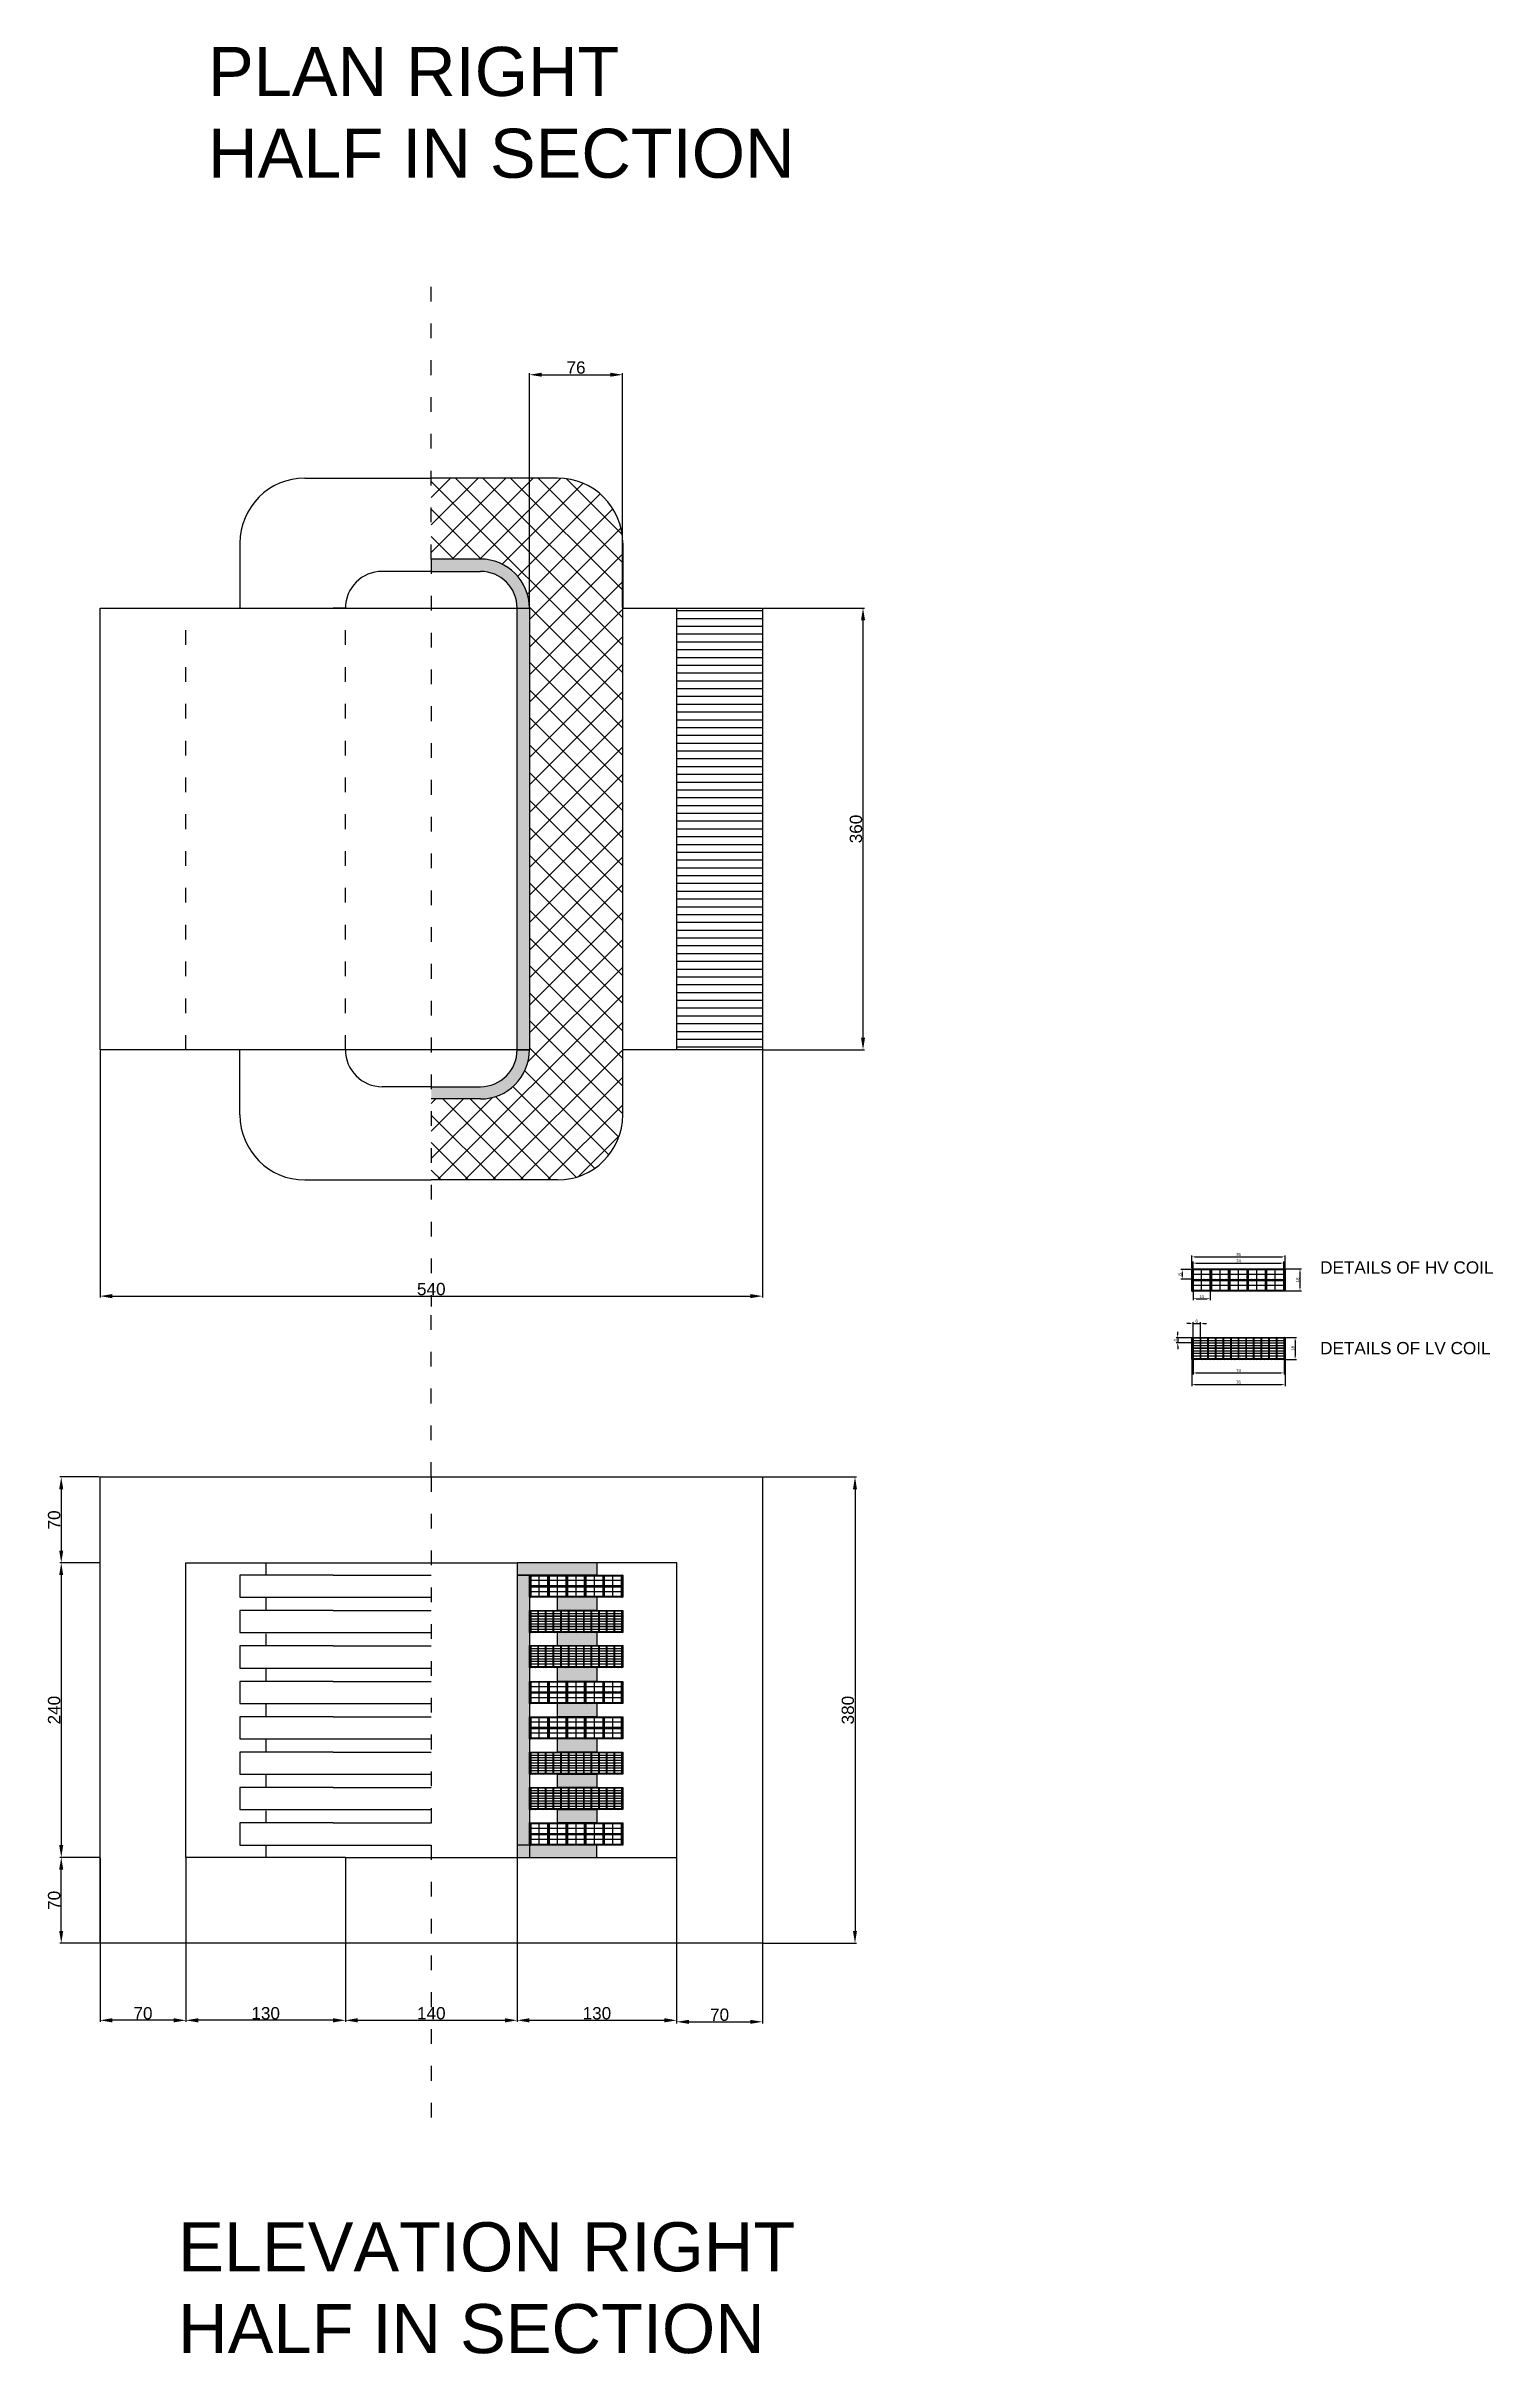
# Model space of a CAD drawing. Header units: millimetres. Extents: x 57 to 1236, y -1013 to 867.
import ezdxf

# ---------------------------------------------------------------- set-up
doc = ezdxf.new("R2010")
doc.units = ezdxf.units.MM
doc.linetypes.add('ACAD_ISO03W100', pattern=[30, 12, -18])
doc.styles.get("Standard").update_dxf_attribs({"font": 'arial_0.ttf'})
doc.dimstyles.new('ISO-25', dxfattribs={"dimtxt": 2.5, "dimasz": 2.5, "dimexe": 1.25, "dimexo": 0.625, "dimtad": 1, "dimtxsty": 'Standard', "dimcen": 2.5, "dimadec": 0, "dimazin": 0, "dimtfac": 1, "dimtmove": 0, "dimatfit": 3, "dimfxl": 1, "dimarcsym": 0})
pattern_1 = [(45, (-2561.25446, -1578.9211), (-0.44901281, 0.44901281), []), (135, (-2561.25446, -1578.9211), (-0.44901281, -0.44901281), [])]

msp = doc.modelspace()

# ---------------------------------------------------------------- texts
at = {"attachment_point": 1}
for s, width, insert, char_height in [('PLAN RIGHT \\PHALF IN SECTION', 1155.62094, (188.934, 866.808), 40), ('DETAILS OF HV COIL', 151.83652, (1095.414, -122.93), 10), ('DETAILS OF LV COIL', 151.83652, (1095.414, -188.668), 10), ('ELEVATION RIGHT \\PHALF IN SECTION', 1155.62094, (164.613, -906.072), 40)]:
    msp.add_mtext_dynamic_manual_height_columns(s, width=width, gutter_width=12.5, heights=[0], dxfattribs=dict(at, insert=insert, char_height=char_height))

# ---------------------------------------------------------------- blocks, each defined once
blk = doc.blocks.new('*U1')
for p, q in [((-7, 4), (-7, -4)), ((-7, 4), (0, 4)), ((7, 0), (-7, 0)), ((0, -4), (0, 4)), ((0, 4), (7, 4)), ((7, -4), (7, 4)), ((-7, -4), (0, -4)), ((0, -4), (7, -4))]:
    blk.add_line(p, q)
blk = doc.blocks.new('*U2')
at = {"color": 0, "linetype": 'ByBlock', "lineweight": -2, "transparency": 16777216}
for p in [(0, 0), (15, 0), (30, 0), (45, 0), (60, 0), (0, -9), (15, -9), (30, -9), (45, -9), (60, -9)]:
    blk.add_blockref('*U1', p, dxfattribs=at)
blk = doc.blocks.new('*U3')
for p, q in [((-3, 2), (-3, -2)), ((3, 2), (-3, 2)), ((3, -2), (3, 2)), ((-3, -2), (3, -2))]:
    blk.add_line(p, q)
blk = doc.blocks.new('*U4')
at = {"color": 0, "linetype": 'ByBlock', "lineweight": -2, "transparency": 16777216}
for p in [(0, 0), (6.2, 0), (12.4, 0), (18.6, 0), (24.8, 0), (31, 0), (37.2, 0), (43.4, 0), (49.6, 0), (55.8, 0), (62, 0), (68.2, 0), (0, -4.2), (0, -8.4), (0, -12.6), (6.2, -4.2), (6.2, -8.4), (6.2, -12.6), (12.4, -4.2), (12.4, -8.4), (12.4, -12.6), (18.6, -4.2), (18.6, -8.4), (18.6, -12.6), (24.8, -4.2), (24.8, -8.4), (24.8, -12.6), (31, -4.2), (31, -8.4), (31, -12.6), (37.2, -4.2), (37.2, -8.4), (37.2, -12.6), (43.4, -4.2), (43.4, -8.4), (43.4, -12.6), (49.6, -4.2), (49.6, -8.4), (49.6, -12.6), (55.8, -4.2), (55.8, -8.4), (55.8, -12.6), (62, -4.2), (62, -8.4), (62, -12.6), (68.2, -4.2), (68.2, -8.4), (68.2, -12.6)]:
    blk.add_blockref('*U3', p, dxfattribs=at)
blk = doc.blocks.new('*U5')
for p, q in [((-7, 4), (-7, -4)), ((-7, 4), (0, 4)), ((7, 0), (-7, 0)), ((0, -4), (0, 4)), ((0, 4), (7, 4)), ((7, -4), (7, 4)), ((-7, -4), (0, -4)), ((0, -4), (7, -4))]:
    blk.add_line(p, q)
blk = doc.blocks.new('*U6')
at = {"color": 0, "linetype": 'ByBlock', "lineweight": -2, "transparency": 16777216}
for p in [(0, 0), (15, 0), (30, 0), (45, 0), (60, 0), (0, -9), (15, -9), (30, -9), (45, -9), (60, -9)]:
    blk.add_blockref('*U5', p, dxfattribs=at)
blk = doc.blocks.new('*U7')
for p, q in [((-16.25, 5.425), (-16.25, -5.425)), ((16.25, 5.425), (16.25, -5.425)), ((16.25, -5.425), (-16.25, -5.425))]:
    blk.add_line(p, q)
blk = doc.blocks.new('*U8')
at = {"color": 0, "linetype": 'ByBlock', "lineweight": -2, "transparency": 16777216}
for p in [(0, 0), (0, -28.85), (0, -57.7), (0, -86.55), (0, -115.4), (0, -144.25), (0, -173.1)]:
    blk.add_blockref('*U7', p, dxfattribs=at)
blk = doc.blocks.new('*U9')
for p, q in [((-3, 2), (-3, -2)), ((3, 2), (-3, 2)), ((3, -2), (3, 2)), ((-3, -2), (3, -2))]:
    blk.add_line(p, q)
blk = doc.blocks.new('*U10')
at = {"color": 0, "linetype": 'ByBlock', "lineweight": -2, "transparency": 16777216}
for p in [(0, 0), (6.2, 0), (12.4, 0), (18.6, 0), (24.8, 0), (31, 0), (37.2, 0), (43.4, 0), (49.6, 0), (55.8, 0), (62, 0), (68.2, 0), (0, -4.2), (0, -8.4), (0, -12.6), (6.2, -4.2), (6.2, -8.4), (6.2, -12.6), (12.4, -4.2), (12.4, -8.4), (12.4, -12.6), (18.6, -4.2), (18.6, -8.4), (18.6, -12.6), (24.8, -4.2), (24.8, -8.4), (24.8, -12.6), (31, -4.2), (31, -8.4), (31, -12.6), (37.2, -4.2), (37.2, -8.4), (37.2, -12.6), (43.4, -4.2), (43.4, -8.4), (43.4, -12.6), (49.6, -4.2), (49.6, -8.4), (49.6, -12.6), (55.8, -4.2), (55.8, -8.4), (55.8, -12.6), (62, -4.2), (62, -8.4), (62, -12.6), (68.2, -4.2), (68.2, -8.4), (68.2, -12.6)]:
    blk.add_blockref('*U9', p, dxfattribs=at)
blk = doc.blocks.new('*U11')
for p, q in [((-3, 2), (-3, -2)), ((3, 2), (-3, 2)), ((3, -2), (3, 2)), ((-3, -2), (3, -2))]:
    blk.add_line(p, q)
blk = doc.blocks.new('*U12')
at = {"color": 0, "linetype": 'ByBlock', "lineweight": -2, "transparency": 16777216}
for p in [(0, 0), (6.2, 0), (12.4, 0), (18.6, 0), (24.8, 0), (31, 0), (37.2, 0), (43.4, 0), (49.6, 0), (55.8, 0), (62, 0), (68.2, 0), (0, -4.2), (0, -8.4), (0, -12.6), (6.2, -4.2), (6.2, -8.4), (6.2, -12.6), (12.4, -4.2), (12.4, -8.4), (12.4, -12.6), (18.6, -4.2), (18.6, -8.4), (18.6, -12.6), (24.8, -4.2), (24.8, -8.4), (24.8, -12.6), (31, -4.2), (31, -8.4), (31, -12.6), (37.2, -4.2), (37.2, -8.4), (37.2, -12.6), (43.4, -4.2), (43.4, -8.4), (43.4, -12.6), (49.6, -4.2), (49.6, -8.4), (49.6, -12.6), (55.8, -4.2), (55.8, -8.4), (55.8, -12.6), (62, -4.2), (62, -8.4), (62, -12.6), (68.2, -4.2), (68.2, -8.4), (68.2, -12.6)]:
    blk.add_blockref('*U11', p, dxfattribs=at)
blk = doc.blocks.new('*U13')
for p, q in [((-3, 2), (-3, -2)), ((3, 2), (-3, 2)), ((3, -2), (3, 2)), ((-3, -2), (3, -2))]:
    blk.add_line(p, q)
blk = doc.blocks.new('*U14')
at = {"color": 0, "linetype": 'ByBlock', "lineweight": -2, "transparency": 16777216}
for p in [(0, 0), (6.2, 0), (12.4, 0), (18.6, 0), (24.8, 0), (31, 0), (37.2, 0), (43.4, 0), (49.6, 0), (55.8, 0), (62, 0), (68.2, 0), (0, -4.2), (0, -8.4), (0, -12.6), (6.2, -4.2), (6.2, -8.4), (6.2, -12.6), (12.4, -4.2), (12.4, -8.4), (12.4, -12.6), (18.6, -4.2), (18.6, -8.4), (18.6, -12.6), (24.8, -4.2), (24.8, -8.4), (24.8, -12.6), (31, -4.2), (31, -8.4), (31, -12.6), (37.2, -4.2), (37.2, -8.4), (37.2, -12.6), (43.4, -4.2), (43.4, -8.4), (43.4, -12.6), (49.6, -4.2), (49.6, -8.4), (49.6, -12.6), (55.8, -4.2), (55.8, -8.4), (55.8, -12.6), (62, -4.2), (62, -8.4), (62, -12.6), (68.2, -4.2), (68.2, -8.4), (68.2, -12.6)]:
    blk.add_blockref('*U13', p, dxfattribs=at)
blk = doc.blocks.new('*U15')
for p, q in [((-3, 2), (-3, -2)), ((3, 2), (-3, 2)), ((3, -2), (3, 2)), ((-3, -2), (3, -2))]:
    blk.add_line(p, q)
blk = doc.blocks.new('*U16')
at = {"color": 0, "linetype": 'ByBlock', "lineweight": -2, "transparency": 16777216}
for p in [(0, 0), (6.2, 0), (12.4, 0), (18.6, 0), (24.8, 0), (31, 0), (37.2, 0), (43.4, 0), (49.6, 0), (55.8, 0), (62, 0), (68.2, 0), (0, -4.2), (0, -8.4), (0, -12.6), (6.2, -4.2), (6.2, -8.4), (6.2, -12.6), (12.4, -4.2), (12.4, -8.4), (12.4, -12.6), (18.6, -4.2), (18.6, -8.4), (18.6, -12.6), (24.8, -4.2), (24.8, -8.4), (24.8, -12.6), (31, -4.2), (31, -8.4), (31, -12.6), (37.2, -4.2), (37.2, -8.4), (37.2, -12.6), (43.4, -4.2), (43.4, -8.4), (43.4, -12.6), (49.6, -4.2), (49.6, -8.4), (49.6, -12.6), (55.8, -4.2), (55.8, -8.4), (55.8, -12.6), (62, -4.2), (62, -8.4), (62, -12.6), (68.2, -4.2), (68.2, -8.4), (68.2, -12.6)]:
    blk.add_blockref('*U15', p, dxfattribs=at)
blk = doc.blocks.new('*U17')
for p, q in [((-7, 4), (-7, -4)), ((-7, 4), (0, 4)), ((7, 0), (-7, 0)), ((0, -4), (0, 4)), ((0, 4), (7, 4)), ((7, -4), (7, 4)), ((-7, -4), (0, -4)), ((0, -4), (7, -4))]:
    blk.add_line(p, q)
blk = doc.blocks.new('*U18')
at = {"color": 0, "linetype": 'ByBlock', "lineweight": -2, "transparency": 16777216}
for p in [(0, 0), (15, 0), (30, 0), (45, 0), (60, 0), (0, -9), (15, -9), (30, -9), (45, -9), (60, -9)]:
    blk.add_blockref('*U17', p, dxfattribs=at)
blk = doc.blocks.new('*U19')
for p, q in [((-7, 4), (-7, -4)), ((-7, 4), (0, 4)), ((7, 0), (-7, 0)), ((0, -4), (0, 4)), ((0, 4), (7, 4)), ((7, -4), (7, 4)), ((-7, -4), (0, -4)), ((0, -4), (7, -4))]:
    blk.add_line(p, q)
blk = doc.blocks.new('*U20')
at = {"color": 0, "linetype": 'ByBlock', "lineweight": -2, "transparency": 16777216}
for p in [(0, 0), (15, 0), (30, 0), (45, 0), (60, 0), (0, -9), (15, -9), (30, -9), (45, -9), (60, -9)]:
    blk.add_blockref('*U19', p, dxfattribs=at)
blk = doc.blocks.new('*U21')
for p, q in [((-7, 4), (-7, -4)), ((-7, 4), (0, 4)), ((7, 0), (-7, 0)), ((0, -4), (0, 4)), ((0, 4), (7, 4)), ((7, -4), (7, 4)), ((-7, -4), (0, -4)), ((0, -4), (7, -4))]:
    blk.add_line(p, q)
blk = doc.blocks.new('*U22')
at = {"color": 0, "linetype": 'ByBlock', "lineweight": -2, "transparency": 16777216}
for p in [(0, 0), (15, 0), (30, 0), (45, 0), (60, 0), (0, -9), (15, -9), (30, -9), (45, -9), (60, -9)]:
    blk.add_blockref('*U21', p, dxfattribs=at)
blk = doc.blocks.new('*U23')
for p, q in [((38, 4), (-38, 4)), ((-38, 4), (-38, -14)), ((-17, 14), (-17, 4)), ((-38, -14), (38, -14))]:
    blk.add_line(p, q)
blk = doc.blocks.new('*U24')
at = {"color": 0, "linetype": 'ByBlock', "lineweight": -2, "transparency": 16777216}
for p in [(0, 0), (0, -28.85), (0, -57.7), (0, -86.55), (0, -115.4), (0, -144.25), (0, -173.1), (0, -201.95)]:
    blk.add_blockref('*U23', p, dxfattribs=at)
blk = doc.blocks.new('*D25')
at = {"color": 0, "lineweight": -2, "transparency": 16777216}
for p, q in [((1067.4, -129.1), (1080.3, -129.1)), ((1079, -131.6), (1079, -144.6)), ((1067.4, -147.1), (1080.3, -147.1))]:
    blk.add_line(p, q, dxfattribs=at)
at = {"color": 0, "transparency": 16777216}
for points in [[(1078.6, -131.6), (1079.4, -131.6), (1079, -129.1)], [(1078.6, -144.6), (1079.4, -144.6), (1079, -147.1)]]:
    blk.add_solid(points, dxfattribs=at)
at = {"layer": 'Defpoints', "color": 0, "transparency": 16777216}
for p in [(1066.8, -129.1), (1066.8, -147.1), (1079, -147.1)]:
    blk.add_point(p, dxfattribs=at)
at = {"color": 0, "transparency": 16777216, "insert": (1077.1, -138.1), "char_height": 2.5, "attachment_point": 5, "rotation": 90}
blk.add_mtext('18', dxfattribs=at)
blk = doc.blocks.new('*D26')
at = {"color": 0, "lineweight": -2, "transparency": 16777216}
for p, q in [((990.8, -128.5), (990.8, -118.1)), ((993.3, -119.3), (1064.3, -119.3)), ((1066.8, -128.5), (1066.8, -118.1))]:
    blk.add_line(p, q, dxfattribs=at)
at = {"color": 0, "transparency": 16777216}
for points in [[(993.3, -118.9), (993.3, -119.7), (990.8, -119.3)], [(1064.3, -118.9), (1064.3, -119.7), (1066.8, -119.3)]]:
    blk.add_solid(points, dxfattribs=at)
at = {"layer": 'Defpoints', "color": 0, "transparency": 16777216}
for p in [(990.8, -129.1), (1066.8, -119.3), (1066.8, -129.1)]:
    blk.add_point(p, dxfattribs=at)
at = {"color": 0, "transparency": 16777216, "insert": (1028.8, -117.4), "char_height": 2.5, "attachment_point": 5}
blk.add_mtext('76', dxfattribs=at)
blk = doc.blocks.new('*D27')
at = {"color": 0, "lineweight": -2, "transparency": 16777216}
for p, q in [((991.8, -129), (991.8, -123.1)), ((994.3, -124.4), (1063.3, -124.4)), ((1065.8, -129), (1065.8, -123.1))]:
    blk.add_line(p, q, dxfattribs=at)
at = {"color": 0, "transparency": 16777216}
for points in [[(994.3, -123.9), (994.3, -124.8), (991.8, -124.4)], [(1063.3, -123.9), (1063.3, -124.8), (1065.8, -124.4)]]:
    blk.add_solid(points, dxfattribs=at)
at = {"layer": 'Defpoints', "color": 0, "transparency": 16777216}
for p in [(991.8, -129.6), (1065.8, -124.4), (1065.8, -129.6)]:
    blk.add_point(p, dxfattribs=at)
at = {"color": 0, "transparency": 16777216, "insert": (1028.8, -122.5), "char_height": 2.5, "attachment_point": 5}
blk.add_mtext('74', dxfattribs=at)
blk = doc.blocks.new('*D28')
at = {"color": 0, "lineweight": -2, "transparency": 16777216}
for p, q in [((991.2, -129.6), (981.8, -129.6)), ((991.2, -137.6), (981.8, -137.6)), ((983, -132.1), (983, -135.1))]:
    blk.add_line(p, q, dxfattribs=at)
at = {"color": 0, "transparency": 16777216}
for points in [[(982.6, -132.1), (983.4, -132.1), (983, -129.6)], [(982.6, -135.1), (983.4, -135.1), (983, -137.6)]]:
    blk.add_solid(points, dxfattribs=at)
at = {"layer": 'Defpoints', "color": 0, "transparency": 16777216}
for p in [(991.8, -129.6), (983, -137.6), (991.8, -137.6)]:
    blk.add_point(p, dxfattribs=at)
at = {"color": 0, "transparency": 16777216, "insert": (981.1, -133.6), "char_height": 2.5, "attachment_point": 5, "rotation": 90}
blk.add_mtext('8', dxfattribs=at)
blk = doc.blocks.new('*D29')
at = {"color": 0, "lineweight": -2, "transparency": 16777216}
for p, q in [((991.8, -147.3), (991.8, -154.7)), ((1005.8, -147.3), (1005.8, -154.7)), ((994.3, -153.4), (1003.3, -153.4))]:
    blk.add_line(p, q, dxfattribs=at)
at = {"color": 0, "transparency": 16777216}
for points in [[(994.3, -153), (994.3, -153.8), (991.8, -153.4)], [(1003.3, -153), (1003.3, -153.8), (1005.8, -153.4)]]:
    blk.add_solid(points, dxfattribs=at)
at = {"layer": 'Defpoints', "color": 0, "transparency": 16777216}
for p in [(991.8, -146.6), (1005.8, -146.6), (1005.8, -153.4)]:
    blk.add_point(p, dxfattribs=at)
at = {"color": 0, "transparency": 16777216, "insert": (998.8, -151.5), "char_height": 2.5, "attachment_point": 5}
blk.add_mtext('14', dxfattribs=at)
blk = doc.blocks.new('*D30')
at = {"color": 0, "lineweight": -2, "transparency": 16777216}
for p, q in [((1067.4, -184.9), (1076.2, -184.9)), ((1075, -187.4), (1075, -200.4)), ((1067.4, -202.9), (1076.2, -202.9))]:
    blk.add_line(p, q, dxfattribs=at)
at = {"color": 0, "transparency": 16777216}
for points in [[(1074.6, -187.4), (1075.4, -187.4), (1075, -184.9)], [(1074.6, -200.4), (1075.4, -200.4), (1075, -202.9)]]:
    blk.add_solid(points, dxfattribs=at)
at = {"layer": 'Defpoints', "color": 0, "transparency": 16777216}
for p in [(1066.8, -184.9), (1066.8, -202.9), (1075, -202.9)]:
    blk.add_point(p, dxfattribs=at)
at = {"color": 0, "transparency": 16777216, "insert": (1073.1, -193.9), "char_height": 2.5, "attachment_point": 5, "rotation": 90}
blk.add_mtext('18', dxfattribs=at)
blk = doc.blocks.new('*D31')
at = {"color": 0, "lineweight": -2, "transparency": 16777216}
for p, q in [((990.8, -203.6), (990.8, -224.7)), ((1066.8, -203.6), (1066.8, -224.7)), ((993.3, -223.4), (1064.3, -223.4))]:
    blk.add_line(p, q, dxfattribs=at)
at = {"color": 0, "transparency": 16777216}
for points in [[(993.3, -223), (993.3, -223.9), (990.8, -223.4)], [(1064.3, -223), (1064.3, -223.9), (1066.8, -223.4)]]:
    blk.add_solid(points, dxfattribs=at)
at = {"layer": 'Defpoints', "color": 0, "transparency": 16777216}
for p in [(990.8, -202.9), (1066.8, -202.9), (1066.8, -223.4)]:
    blk.add_point(p, dxfattribs=at)
at = {"color": 0, "transparency": 16777216, "insert": (1028.8, -221.5), "char_height": 2.5, "attachment_point": 5}
blk.add_mtext('76', dxfattribs=at)
blk = doc.blocks.new('*D32')
at = {"color": 0, "lineweight": -2, "transparency": 16777216}
for p, q in [((991.8, -202.7), (991.8, -215.2)), ((1066, -202.7), (1066, -215.2)), ((994.3, -213.9), (1063.5, -213.9))]:
    blk.add_line(p, q, dxfattribs=at)
at = {"color": 0, "transparency": 16777216}
for points in [[(994.3, -213.5), (994.3, -214.3), (991.8, -213.9)], [(1063.5, -213.5), (1063.5, -214.3), (1066, -213.9)]]:
    blk.add_solid(points, dxfattribs=at)
at = {"layer": 'Defpoints', "color": 0, "transparency": 16777216}
for p in [(991.8, -202), (1066, -202), (1066, -213.9)]:
    blk.add_point(p, dxfattribs=at)
at = {"color": 0, "transparency": 16777216, "insert": (1028.9, -212), "char_height": 2.5, "attachment_point": 5}
blk.add_mtext('74', dxfattribs=at)
blk = doc.blocks.new('*D33')
at = {"color": 0, "lineweight": -2, "transparency": 16777216}
for p, q in [((989.3, -173.6), (986.8, -173.6)), ((991.8, -184.8), (991.8, -172.4)), ((991.8, -173.6), (997.8, -173.6)), ((997.8, -184.8), (997.8, -172.4)), ((1000.3, -173.6), (1002.8, -173.6))]:
    blk.add_line(p, q, dxfattribs=at)
at = {"color": 0, "transparency": 16777216}
for points in [[(989.3, -173.2), (989.3, -174), (991.8, -173.6)], [(1000.3, -173.2), (1000.3, -174), (997.8, -173.6)]]:
    blk.add_solid(points, dxfattribs=at)
at = {"layer": 'Defpoints', "color": 0, "transparency": 16777216}
for p in [(991.8, -185.4), (997.8, -173.6), (997.8, -185.4)]:
    blk.add_point(p, dxfattribs=at)
at = {"color": 0, "transparency": 16777216, "insert": (994.8, -171.7), "char_height": 2.5, "attachment_point": 5}
blk.add_mtext('6', dxfattribs=at)
blk = doc.blocks.new('*D34')
at = {"color": 0, "lineweight": -2, "transparency": 16777216}
for p, q in [((991.2, -185.4), (978.1, -185.4)), ((979.3, -182.9), (979.3, -180.4)), ((979.3, -185.4), (979.3, -189.4)), ((991.2, -189.4), (978.1, -189.4)), ((979.3, -191.9), (979.3, -194.4))]:
    blk.add_line(p, q, dxfattribs=at)
at = {"color": 0, "transparency": 16777216}
for points in [[(978.9, -182.9), (979.7, -182.9), (979.3, -185.4)], [(978.9, -191.9), (979.7, -191.9), (979.3, -189.4)]]:
    blk.add_solid(points, dxfattribs=at)
at = {"layer": 'Defpoints', "color": 0, "transparency": 16777216}
for p in [(991.8, -185.4), (979.3, -189.4), (991.8, -189.4)]:
    blk.add_point(p, dxfattribs=at)
at = {"color": 0, "transparency": 16777216, "insert": (977.4, -187.4), "char_height": 2.5, "attachment_point": 5, "rotation": 90}
blk.add_mtext('4', dxfattribs=at)
blk = doc.blocks.new('*D35')
at = {"color": 0, "lineweight": -2, "transparency": 16777216}
for p, q in [((100.3, -298.7), (68, -298.7)), ((69.3, -308.7), (69.3, -358.7)), ((100.3, -368.7), (68, -368.7))]:
    blk.add_line(p, q, dxfattribs=at)
at = {"color": 0, "transparency": 16777216}
for points in [[(67.6, -308.7), (70.9, -308.7), (69.3, -298.7)], [(67.6, -358.7), (70.9, -358.7), (69.3, -368.7)]]:
    blk.add_solid(points, dxfattribs=at)
at = {"layer": 'Defpoints', "color": 0, "transparency": 16777216}
for p in [(100.9, -298.7), (69.3, -368.7), (100.9, -368.7)]:
    blk.add_point(p, dxfattribs=at)
at = {"color": 0, "transparency": 16777216, "insert": (63.5, -333.7), "char_height": 10, "attachment_point": 5, "rotation": 90}
blk.add_mtext('70', dxfattribs=at)
blk = doc.blocks.new('*D36')
at = {"color": 0, "lineweight": -2, "transparency": 16777216}
for p, q in [((100.3, -368.7), (68, -368.7)), ((69.3, -378.7), (69.3, -598.7)), ((100.3, -608.7), (68, -608.7))]:
    blk.add_line(p, q, dxfattribs=at)
at = {"color": 0, "transparency": 16777216}
for points in [[(67.6, -378.7), (70.9, -378.7), (69.3, -368.7)], [(67.6, -598.7), (70.9, -598.7), (69.3, -608.7)]]:
    blk.add_solid(points, dxfattribs=at)
at = {"layer": 'Defpoints', "color": 0, "transparency": 16777216}
for p in [(100.9, -368.7), (69.3, -608.7), (100.9, -608.7)]:
    blk.add_point(p, dxfattribs=at)
at = {"color": 0, "transparency": 16777216, "insert": (63.5, -488.7), "char_height": 10, "attachment_point": 5, "rotation": 90}
blk.add_mtext('240', dxfattribs=at)
blk = doc.blocks.new('*D37')
at = {"color": 0, "lineweight": -2, "transparency": 16777216}
for p, q in [((100.3, -608.7), (68, -608.7)), ((69.3, -668.7), (69.3, -618.7)), ((100.3, -678.7), (68, -678.7))]:
    blk.add_line(p, q, dxfattribs=at)
at = {"color": 0, "transparency": 16777216}
for points in [[(67.6, -618.7), (70.9, -618.7), (69.3, -608.7)], [(67.6, -668.7), (70.9, -668.7), (69.3, -678.7)]]:
    blk.add_solid(points, dxfattribs=at)
at = {"layer": 'Defpoints', "color": 0, "transparency": 16777216}
for p in [(69.3, -608.7), (100.9, -608.7), (100.9, -678.7)]:
    blk.add_point(p, dxfattribs=at)
at = {"color": 0, "transparency": 16777216, "insert": (63.5, -643.7), "char_height": 10, "attachment_point": 5, "rotation": 90}
blk.add_mtext('70', dxfattribs=at)
blk = doc.blocks.new('*D38')
at = {"color": 0, "lineweight": -2, "transparency": 16777216}
for p, q in [((440.9, -609.3), (440.9, -742.7)), ((570.9, -609.3), (570.9, -742.7)), ((450.9, -741.5), (560.9, -741.5))]:
    blk.add_line(p, q, dxfattribs=at)
at = {"color": 0, "transparency": 16777216}
for points in [[(450.9, -739.8), (450.9, -743.2), (440.9, -741.5)], [(560.9, -739.8), (560.9, -743.2), (570.9, -741.5)]]:
    blk.add_solid(points, dxfattribs=at)
at = {"layer": 'Defpoints', "color": 0, "transparency": 16777216}
for p in [(440.9, -608.7), (570.9, -608.7), (570.9, -741.5)]:
    blk.add_point(p, dxfattribs=at)
at = {"color": 0, "transparency": 16777216, "insert": (505.9, -735.8), "char_height": 10, "attachment_point": 5}
blk.add_mtext('130', dxfattribs=at)
blk = doc.blocks.new('*D39')
at = {"color": 0, "lineweight": -2, "transparency": 16777216}
for p, q in [((570.9, -609.3), (570.9, -744)), ((640.9, -609.3), (640.9, -744)), ((580.9, -742.7), (630.9, -742.7))]:
    blk.add_line(p, q, dxfattribs=at)
at = {"color": 0, "transparency": 16777216}
for points in [[(580.9, -741.1), (580.9, -744.4), (570.9, -742.7)], [(630.9, -741.1), (630.9, -744.4), (640.9, -742.7)]]:
    blk.add_solid(points, dxfattribs=at)
at = {"layer": 'Defpoints', "color": 0, "transparency": 16777216}
for p in [(570.9, -608.7), (640.9, -608.7), (640.9, -742.7)]:
    blk.add_point(p, dxfattribs=at)
at = {"color": 0, "transparency": 16777216, "insert": (605.9, -737), "char_height": 10, "attachment_point": 5}
blk.add_mtext('70', dxfattribs=at)
blk = doc.blocks.new('*D40')
at = {"color": 0, "lineweight": -2, "transparency": 16777216}
for p, q in [((300.9, -609.3), (300.9, -742.7)), ((440.9, -609.3), (440.9, -742.7)), ((310.9, -741.5), (430.9, -741.5))]:
    blk.add_line(p, q, dxfattribs=at)
at = {"color": 0, "transparency": 16777216}
for points in [[(310.9, -739.8), (310.9, -743.2), (300.9, -741.5)], [(430.9, -739.8), (430.9, -743.2), (440.9, -741.5)]]:
    blk.add_solid(points, dxfattribs=at)
at = {"layer": 'Defpoints', "color": 0, "transparency": 16777216}
for p in [(300.9, -608.7), (440.9, -608.7), (440.9, -741.5)]:
    blk.add_point(p, dxfattribs=at)
at = {"color": 0, "transparency": 16777216, "insert": (370.9, -735.8), "char_height": 10, "attachment_point": 5}
blk.add_mtext('140', dxfattribs=at)
blk = doc.blocks.new('*D41')
at = {"color": 0, "lineweight": -2, "transparency": 16777216}
for p, q in [((170.9, -609.3), (170.9, -742.7)), ((300.9, -609.3), (300.9, -742.7)), ((290.9, -741.5), (180.9, -741.5))]:
    blk.add_line(p, q, dxfattribs=at)
at = {"color": 0, "transparency": 16777216}
for points in [[(180.9, -739.8), (180.9, -743.2), (170.9, -741.5)], [(290.9, -739.8), (290.9, -743.2), (300.9, -741.5)]]:
    blk.add_solid(points, dxfattribs=at)
at = {"layer": 'Defpoints', "color": 0, "transparency": 16777216}
for p in [(170.9, -608.7), (300.9, -608.7), (170.9, -741.5)]:
    blk.add_point(p, dxfattribs=at)
at = {"color": 0, "transparency": 16777216, "insert": (235.9, -735.8), "char_height": 10, "attachment_point": 5}
blk.add_mtext('130', dxfattribs=at)
blk = doc.blocks.new('*D42')
at = {"color": 0, "lineweight": -2, "transparency": 16777216}
for p, q in [((100.9, -609.3), (100.9, -742.7)), ((170.9, -609.3), (170.9, -742.7)), ((160.9, -741.5), (110.9, -741.5))]:
    blk.add_line(p, q, dxfattribs=at)
at = {"color": 0, "transparency": 16777216}
for points in [[(110.9, -739.8), (110.9, -743.2), (100.9, -741.5)], [(160.9, -739.8), (160.9, -743.2), (170.9, -741.5)]]:
    blk.add_solid(points, dxfattribs=at)
at = {"layer": 'Defpoints', "color": 0, "transparency": 16777216}
for p in [(100.9, -608.7), (170.9, -608.7), (100.9, -741.5)]:
    blk.add_point(p, dxfattribs=at)
at = {"color": 0, "transparency": 16777216, "insert": (135.9, -735.8), "char_height": 10, "attachment_point": 5}
blk.add_mtext('70', dxfattribs=at)
blk = doc.blocks.new('*D43')
at = {"color": 0, "lineweight": -2, "transparency": 16777216}
for p, q in [((641.5, -298.7), (717.5, -298.7)), ((716.3, -308.7), (716.3, -668.7)), ((641.5, -678.7), (717.5, -678.7))]:
    blk.add_line(p, q, dxfattribs=at)
at = {"color": 0, "transparency": 16777216}
for points in [[(714.6, -308.7), (717.9, -308.7), (716.3, -298.7)], [(714.6, -668.7), (717.9, -668.7), (716.3, -678.7)]]:
    blk.add_solid(points, dxfattribs=at)
at = {"layer": 'Defpoints', "color": 0, "transparency": 16777216}
for p in [(640.9, -298.7), (640.9, -678.7), (716.3, -678.7)]:
    blk.add_point(p, dxfattribs=at)
at = {"color": 0, "transparency": 16777216, "insert": (710.5, -488.7), "char_height": 10, "attachment_point": 5, "rotation": 90}
blk.add_mtext('380', dxfattribs=at)
blk = doc.blocks.new('*D44')
at = {"color": 0, "lineweight": -2, "transparency": 16777216}
for p, q in [((641.5, 409.4), (724.1, 409.4)), ((722.8, 399.4), (722.8, 59.4)), ((641.5, 49.4), (724.1, 49.4))]:
    blk.add_line(p, q, dxfattribs=at)
at = {"color": 0, "transparency": 16777216}
for points in [[(721.2, 399.4), (724.5, 399.4), (722.8, 409.4)], [(721.2, 59.4), (724.5, 59.4), (722.8, 49.4)]]:
    blk.add_solid(points, dxfattribs=at)
at = {"layer": 'Defpoints', "color": 0, "transparency": 16777216}
for p in [(640.9, 409.4), (640.9, 49.4), (722.8, 49.4)]:
    blk.add_point(p, dxfattribs=at)
at = {"color": 0, "transparency": 16777216, "insert": (717.1, 229.4), "char_height": 10, "attachment_point": 5, "rotation": 90}
blk.add_mtext('360', dxfattribs=at)
blk = doc.blocks.new('*D45')
at = {"color": 0, "lineweight": -2, "transparency": 16777216}
for p, q in [((100.9, 48.8), (100.9, -152.5)), ((640.9, 48.8), (640.9, -152.5)), ((110.9, -151.3), (630.9, -151.3))]:
    blk.add_line(p, q, dxfattribs=at)
at = {"color": 0, "transparency": 16777216}
for points in [[(110.9, -149.6), (110.9, -153), (100.9, -151.3)], [(630.9, -149.6), (630.9, -153), (640.9, -151.3)]]:
    blk.add_solid(points, dxfattribs=at)
at = {"layer": 'Defpoints', "color": 0, "transparency": 16777216}
for p in [(100.9, 49.4), (640.9, 49.4), (640.9, -151.3)]:
    blk.add_point(p, dxfattribs=at)
at = {"color": 0, "transparency": 16777216, "insert": (370.9, -145.6), "char_height": 10, "attachment_point": 5}
blk.add_mtext('540', dxfattribs=at)
blk = doc.blocks.new('*D46')
at = {"color": 0, "lineweight": -2, "transparency": 16777216}
for p, q in [((450.9, 410), (450.9, 600.9)), ((460.9, 599.6), (516.9, 599.6)), ((526.9, 410), (526.9, 600.9))]:
    blk.add_line(p, q, dxfattribs=at)
at = {"color": 0, "transparency": 16777216}
for points in [[(460.9, 601.3), (460.9, 598), (450.9, 599.6)], [(516.9, 601.3), (516.9, 598), (526.9, 599.6)]]:
    blk.add_solid(points, dxfattribs=at)
at = {"layer": 'Defpoints', "color": 0, "transparency": 16777216}
for p in [(526.9, 599.6), (450.9, 409.4), (526.9, 409.4)]:
    blk.add_point(p, dxfattribs=at)
at = {"color": 0, "transparency": 16777216, "insert": (488.9, 605.4), "char_height": 10, "attachment_point": 5}
blk.add_mtext('76', dxfattribs=at)

# ---------------------------------------------------------------- dimensions: what is measured, and where the dimension line sits
for base, p1, p2, picture, middle in [((526.923, 599.623), (450.923, 409.38), (526.923, 409.38), '*D46', (488.923, 605.354)), ((640.923, -151.3), (100.923, 49.38), (640.923, 49.38), '*D45', (370.923, -145.569)), ((100.923, -741.494), (170.923, -608.691), (100.923, -608.691), '*D42', (135.923, -735.763)), ((170.923, -741.494), (300.923, -608.691), (170.923, -608.691), '*D41', (235.923, -735.759)), ((440.923, -741.494), (300.923, -608.691), (440.923, -608.691), '*D40', (370.923, -735.763)), ((570.923, -741.494), (440.923, -608.691), (570.923, -608.691), '*D38', (505.923, -735.759)), ((640.923, -742.744), (570.923, -608.691), (640.923, -608.691), '*D39', (605.923, -737.013))]:
    dim = msp.add_linear_dim(base=base, p1=p1, p2=p2, dimstyle='ISO-25', override={"dimtxt": 10, "dimasz": 10})
    dim.commit()
    dim.dimension.update_dxf_attribs({"geometry": picture, "text_midpoint": middle})
for base, p1, p2, picture, middle in [((722.849, 49.38), (640.923, 409.38), (640.923, 49.38), '*D44', (717.115, 229.38)), ((69.264, -368.691), (100.923, -298.691), (100.923, -368.691), '*D35', (63.533, -333.691)), ((716.273, -678.691), (640.923, -298.691), (640.923, -678.691), '*D43', (710.538, -488.691)), ((69.264, -608.691), (100.923, -368.691), (100.923, -608.691), '*D36', (63.533, -488.691)), ((69.264, -608.691), (100.923, -678.691), (100.923, -608.691), '*D37', (63.533, -643.691))]:
    dim = msp.add_linear_dim(base=base, p1=p1, p2=p2, angle=90, dimstyle='ISO-25', override={"dimtxt": 10, "dimasz": 10})
    dim.commit()
    dim.dimension.update_dxf_attribs({"geometry": picture, "text_midpoint": middle})
for base, p1, p2, picture, middle in [((983.016, -137.634), (991.821, -129.634), (991.821, -137.634), '*D28', (981.114, -133.634)), ((1079.016, -147.134), (1066.821, -129.134), (1066.821, -147.134), '*D25', (1077.114, -138.134)), ((979.31, -189.429), (991.821, -185.429), (991.821, -189.429), '*D34', (977.435, -187.429)), ((1074.991, -202.929), (1066.821, -184.929), (1066.821, -202.929), '*D30', (1073.089, -193.929))]:
    dim = msp.add_linear_dim(base=base, p1=p1, p2=p2, angle=90, dimstyle='ISO-25')
    dim.commit()
    dim.dimension.update_dxf_attribs({"geometry": picture, "text_midpoint": middle})
for base, p1, p2, picture, middle in [((1066.821, -119.306), (990.821, -129.134), (1066.821, -129.134), '*D26', (1028.821, -117.405)), ((1065.821, -124.355), (991.821, -129.634), (1065.821, -129.634), '*D27', (1028.821, -122.48)), ((1005.821, -153.426), (991.821, -146.634), (1005.821, -146.634), '*D29', (998.821, -151.545)), ((997.821, -173.618), (991.821, -185.429), (997.821, -185.429), '*D33', (994.821, -171.716)), ((1066.821, -223.45), (990.821, -202.929), (1066.821, -202.929), '*D31', (1028.821, -221.548))]:
    dim = msp.add_linear_dim(base=base, p1=p1, p2=p2, dimstyle='ISO-25')
    dim.commit()
    dim.dimension.update_dxf_attribs({"geometry": picture, "text_midpoint": middle})
dim = msp.add_linear_dim(base=(1066.021, -213.901), p1=(991.821, -202.029), p2=(1066.021, -202.029), text='74', dimstyle='ISO-25')
dim.commit()
dim.dimension.update_dxf_attribs({"geometry": '*D32', "text_midpoint": (1028.921, -212.026)})

# ---------------------------------------------------------------- hatches: boundary and pattern name
h = msp.add_hatch()
h.set_pattern_fill('ANSI37', color=256, scale=5)
h.set_pattern_definition([(45, (-1003.323, -627.656), (-11.22532, 11.22532), []), (135, (-1003.323, -627.656), (-11.22532, -11.22532), [])])
h.paths.add_polyline_path([(526.923, 409.38), (526.923, 462.38, 0.41421356), (473.923, 515.38), (370.923, 515.38), (370.923, 449.38), (410.923, 449.38, -0.41421356), (450.923, 409.38), (450.923, 49.38, -0.41421356), (410.923, 9.38), (370.923, 9.38), (370.923, -56.62), (473.923, -56.62, 0.41421356), (526.923, -3.62), (526.923, 49.38)])
h = msp.add_hatch(color=256)
h.dxf.hatch_style = 1
h.paths.add_polyline_path([(450.923, 409.38), (440.923, 409.38), (440.923, 49.38), (450.923, 49.38)])
h.paths.add_polyline_path([(410.923, 449.38), (370.923, 449.38), (370.923, 439.38), (410.923, 439.38, -0.41421356), (440.923, 409.38), (450.923, 409.38, 0.41421356)])
h.paths.add_polyline_path([(450.923, 49.38), (440.923, 49.38, -0.41421356), (410.923, 19.38), (370.923, 19.38), (370.923, 9.38), (410.923, 9.38, 0.41421356)])
h = msp.add_hatch()
h.set_pattern_fill('ANSI31', color=256, scale=2, angle=135)
h.set_pattern_definition([(180, (-1003.323, -627.6556), (-1e-15, -6.35), [])])
h.paths.add_polyline_path([(640.923, 409.38), (570.923, 409.38), (570.923, 49.38), (640.923, 49.38)])
h = msp.add_hatch()
h.set_pattern_fill('ANSI37', color=256, scale=0.2)
h.set_pattern_definition(pattern_1)
h.paths.add_polyline_path([(1066.821, -129.134), (990.821, -129.134), (990.821, -147.134), (991.821, -147.134), (1066.821, -147.134)])
h.paths.add_polyline_path([(1006.821, -129.634), (1013.821, -129.634), (1020.821, -129.634), (1020.821, -137.634), (1013.821, -137.634), (1006.821, -137.634)], flags=16)
h.paths.add_polyline_path([(1005.821, -137.634), (998.821, -137.634), (991.821, -137.634), (991.821, -129.634), (998.821, -129.634), (1005.821, -129.634)], flags=16)
h.paths.add_polyline_path([(991.821, -133.634), (991.821, -129.634), (998.821, -129.634), (998.821, -133.634)], flags=0)
h.paths.add_polyline_path([(1006.821, -138.634), (1013.821, -138.634), (1020.821, -138.634), (1020.821, -146.634), (1013.821, -146.634), (1006.821, -146.634)], flags=16)
h.paths.add_polyline_path([(1005.821, -138.634), (1005.821, -146.634), (998.821, -146.634), (991.821, -146.634), (991.821, -138.634), (998.821, -138.634)], flags=16)
h.paths.add_polyline_path([(998.821, -142.634), (998.821, -146.634), (991.821, -146.634), (991.821, -142.634)], flags=0)
h.paths.add_polyline_path([(1021.821, -129.634), (1028.821, -129.634), (1035.821, -129.634), (1035.821, -137.634), (1028.821, -137.634), (1021.821, -137.634)], flags=16)
h.paths.add_polyline_path([(1021.821, -138.634), (1028.821, -138.634), (1035.821, -138.634), (1035.821, -146.634), (1028.821, -146.634), (1021.821, -146.634)], flags=16)
h.paths.add_polyline_path([(1036.821, -129.634), (1043.821, -129.634), (1050.821, -129.634), (1050.821, -137.634), (1043.821, -137.634), (1036.821, -137.634)], flags=16)
h.paths.add_polyline_path([(1036.821, -138.634), (1043.821, -138.634), (1050.821, -138.634), (1050.821, -146.634), (1043.821, -146.634), (1036.821, -146.634)], flags=16)
h.paths.add_polyline_path([(1051.821, -129.634), (1058.821, -129.634), (1065.821, -129.634), (1065.821, -137.634), (1058.821, -137.634), (1051.821, -137.634)], flags=16)
h.paths.add_polyline_path([(1058.821, -133.634), (1058.821, -129.634), (1065.821, -129.634), (1065.821, -133.634)], flags=0)
h.paths.add_polyline_path([(1051.821, -138.634), (1058.821, -138.634), (1065.821, -138.634), (1065.821, -146.634), (1058.821, -146.634), (1051.821, -146.634)], flags=16)
h.paths.add_polyline_path([(1065.821, -142.634), (1065.821, -146.634), (1058.821, -146.634), (1058.821, -142.634)], flags=0)
h = msp.add_hatch()
h.set_pattern_fill('ANSI37', color=256, scale=0.2)
h.set_pattern_definition(pattern_1)
h.paths.add_polyline_path([(1066.821, -184.929), (990.821, -184.929), (990.821, -202.929), (991.821, -202.929), (1066.821, -202.929)])
h.paths.add_polyline_path([(1060.021, -198.029), (1060.021, -202.029), (1066.021, -202.029), (1066.021, -198.029)], flags=16)
h.paths.add_polyline_path([(1060.021, -193.829), (1060.021, -197.829), (1066.021, -197.829), (1066.021, -193.829)], flags=16)
h.paths.add_polyline_path([(1060.021, -189.629), (1060.021, -193.629), (1066.021, -193.629), (1066.021, -189.629)], flags=16)
h.paths.add_polyline_path([(1060.021, -185.429), (1060.021, -189.429), (1066.021, -189.429), (1066.021, -185.429)], flags=16)
h.paths.add_polyline_path([(1053.821, -198.029), (1053.821, -202.029), (1059.821, -202.029), (1059.821, -198.029)], flags=16)
h.paths.add_polyline_path([(1053.821, -193.829), (1053.821, -197.829), (1059.821, -197.829), (1059.821, -193.829)], flags=16)
h.paths.add_polyline_path([(1053.821, -189.629), (1053.821, -193.629), (1059.821, -193.629), (1059.821, -189.629)], flags=16)
h.paths.add_polyline_path([(1053.821, -185.429), (1053.821, -189.429), (1059.821, -189.429), (1059.821, -185.429)], flags=16)
h.paths.add_polyline_path([(1047.621, -198.029), (1047.621, -202.029), (1053.621, -202.029), (1053.621, -198.029)], flags=16)
h.paths.add_polyline_path([(1047.621, -193.829), (1047.621, -197.829), (1053.621, -197.829), (1053.621, -193.829)], flags=16)
h.paths.add_polyline_path([(1047.621, -189.629), (1047.621, -193.629), (1053.621, -193.629), (1053.621, -189.629)], flags=16)
h.paths.add_polyline_path([(1047.621, -185.429), (1047.621, -189.429), (1053.621, -189.429), (1053.621, -185.429)], flags=16)
h.paths.add_polyline_path([(1041.421, -198.029), (1041.421, -202.029), (1047.421, -202.029), (1047.421, -198.029)], flags=16)
h.paths.add_polyline_path([(1041.421, -193.829), (1041.421, -197.829), (1047.421, -197.829), (1047.421, -193.829)], flags=16)
h.paths.add_polyline_path([(1041.421, -189.629), (1041.421, -193.629), (1047.421, -193.629), (1047.421, -189.629)], flags=16)
h.paths.add_polyline_path([(1041.421, -185.429), (1041.421, -189.429), (1047.421, -189.429), (1047.421, -185.429)], flags=16)
h.paths.add_polyline_path([(1035.221, -198.029), (1035.221, -202.029), (1041.221, -202.029), (1041.221, -198.029)], flags=16)
h.paths.add_polyline_path([(1035.221, -193.829), (1035.221, -197.829), (1041.221, -197.829), (1041.221, -193.829)], flags=16)
h.paths.add_polyline_path([(1035.221, -189.629), (1035.221, -193.629), (1041.221, -193.629), (1041.221, -189.629)], flags=16)
h.paths.add_polyline_path([(1035.221, -185.429), (1035.221, -189.429), (1041.221, -189.429), (1041.221, -185.429)], flags=16)
h.paths.add_polyline_path([(1029.021, -198.029), (1029.021, -202.029), (1035.021, -202.029), (1035.021, -198.029)], flags=16)
h.paths.add_polyline_path([(1029.021, -193.829), (1029.021, -197.829), (1035.021, -197.829), (1035.021, -193.829)], flags=16)
h.paths.add_polyline_path([(1029.021, -189.629), (1029.021, -193.629), (1035.021, -193.629), (1035.021, -189.629)], flags=16)
h.paths.add_polyline_path([(1029.021, -185.429), (1029.021, -189.429), (1035.021, -189.429), (1035.021, -185.429)], flags=16)
h.paths.add_polyline_path([(1022.821, -198.029), (1022.821, -202.029), (1028.821, -202.029), (1028.821, -198.029)], flags=16)
h.paths.add_polyline_path([(1022.821, -193.829), (1022.821, -197.829), (1028.821, -197.829), (1028.821, -193.829)], flags=16)
h.paths.add_polyline_path([(1022.821, -189.629), (1022.821, -193.629), (1028.821, -193.629), (1028.821, -189.629)], flags=16)
h.paths.add_polyline_path([(1022.821, -185.429), (1022.821, -189.429), (1028.821, -189.429), (1028.821, -185.429)], flags=16)
h.paths.add_polyline_path([(1016.621, -198.029), (1016.621, -202.029), (1022.621, -202.029), (1022.621, -198.029)], flags=16)
h.paths.add_polyline_path([(1016.621, -193.829), (1016.621, -197.829), (1022.621, -197.829), (1022.621, -193.829)], flags=16)
h.paths.add_polyline_path([(1016.621, -189.629), (1016.621, -193.629), (1022.621, -193.629), (1022.621, -189.629)], flags=16)
h.paths.add_polyline_path([(1016.621, -185.429), (1016.621, -189.429), (1022.621, -189.429), (1022.621, -185.429)], flags=16)
h.paths.add_polyline_path([(1010.421, -198.029), (1010.421, -202.029), (1016.421, -202.029), (1016.421, -198.029)], flags=16)
h.paths.add_polyline_path([(1010.421, -193.829), (1010.421, -197.829), (1016.421, -197.829), (1016.421, -193.829)], flags=16)
h.paths.add_polyline_path([(1010.421, -189.629), (1010.421, -193.629), (1016.421, -193.629), (1016.421, -189.629)], flags=16)
h.paths.add_polyline_path([(1010.421, -185.429), (1010.421, -189.429), (1016.421, -189.429), (1016.421, -185.429)], flags=16)
h.paths.add_polyline_path([(1004.221, -198.029), (1004.221, -202.029), (1010.221, -202.029), (1010.221, -198.029)], flags=16)
h.paths.add_polyline_path([(1004.221, -193.829), (1004.221, -197.829), (1010.221, -197.829), (1010.221, -193.829)], flags=16)
h.paths.add_polyline_path([(1004.221, -189.629), (1004.221, -193.629), (1010.221, -193.629), (1010.221, -189.629)], flags=16)
h.paths.add_polyline_path([(1004.221, -185.429), (1004.221, -189.429), (1010.221, -189.429), (1010.221, -185.429)], flags=16)
h.paths.add_polyline_path([(998.021, -198.029), (998.021, -202.029), (1004.021, -202.029), (1004.021, -198.029)], flags=16)
h.paths.add_polyline_path([(998.021, -193.829), (998.021, -197.829), (1004.021, -197.829), (1004.021, -193.829)], flags=16)
h.paths.add_polyline_path([(998.021, -189.629), (998.021, -193.629), (1004.021, -193.629), (1004.021, -189.629)], flags=16)
h.paths.add_polyline_path([(998.021, -185.429), (998.021, -189.429), (1004.021, -189.429), (1004.021, -185.429)], flags=16)
h.paths.add_polyline_path([(991.821, -198.029), (991.821, -202.029), (997.821, -202.029), (997.821, -198.029)], flags=16)
h.paths.add_polyline_path([(991.821, -193.829), (991.821, -197.829), (997.821, -197.829), (997.821, -193.829)], flags=16)
h.paths.add_polyline_path([(991.821, -189.629), (991.821, -193.629), (997.821, -193.629), (997.821, -189.629)], flags=16)
h.paths.add_polyline_path([(991.821, -189.429), (991.821, -185.429), (997.821, -185.429), (997.821, -189.429)], flags=16)
h = msp.add_hatch(color=256)
h.dxf.hatch_style = 1
h.paths.add_polyline_path([(505.923, -368.691), (440.923, -368.691), (440.923, -378.691), (505.923, -378.691)])
h.paths.add_polyline_path([(450.923, -378.691), (440.923, -378.691), (440.923, -598.691), (450.923, -598.691)])
h.paths.add_polyline_path([(505.923, -598.691), (450.923, -598.691), (450.923, -608.691), (505.923, -608.691)])
h.paths.add_polyline_path([(450.923, -598.691), (440.923, -598.691), (440.923, -608.691), (450.923, -608.691)])
h = msp.add_hatch()
h.set_pattern_fill('ANSI37', color=256, scale=0.2)
h.set_pattern_definition(pattern_1)
h.paths.add_polyline_path([(526.923, -378.691), (450.923, -378.691), (450.923, -396.691), (526.923, -396.691)])
h.paths.add_polyline_path([(481.923, -387.191), (481.923, -379.191), (488.923, -379.191), (495.923, -379.191), (495.923, -387.191), (488.923, -387.191)], flags=16)
h.paths.add_polyline_path([(481.923, -388.191), (488.923, -388.191), (495.923, -388.191), (495.923, -396.191), (488.923, -396.191), (481.923, -396.191)], flags=16)
h.paths.add_polyline_path([(480.923, -387.191), (473.923, -387.191), (466.923, -387.191), (466.923, -379.191), (473.923, -379.191), (480.923, -379.191)], flags=16)
h.paths.add_polyline_path([(480.923, -388.191), (480.923, -396.191), (473.923, -396.191), (466.923, -396.191), (466.923, -388.191), (473.923, -388.191)], flags=16)
h.paths.add_polyline_path([(496.923, -387.191), (496.923, -379.191), (503.923, -379.191), (510.923, -379.191), (510.923, -387.191), (503.923, -387.191)], flags=16)
h.paths.add_polyline_path([(496.923, -388.191), (503.923, -388.191), (510.923, -388.191), (510.923, -396.191), (503.923, -396.191), (496.923, -396.191)], flags=16)
h.paths.add_polyline_path([(465.923, -387.191), (458.923, -387.191), (451.923, -387.191), (451.923, -379.191), (458.923, -379.191), (465.923, -379.191)], flags=16)
h.paths.add_polyline_path([(465.923, -388.191), (465.923, -396.191), (458.923, -396.191), (451.923, -396.191), (451.923, -388.191), (458.923, -388.191)], flags=16)
h.paths.add_polyline_path([(451.923, -383.191), (451.923, -379.191), (458.923, -379.191), (458.923, -383.191)], flags=0)
h.paths.add_polyline_path([(458.923, -392.191), (458.923, -396.191), (451.923, -396.191), (451.923, -392.191)], flags=0)
h.paths.add_polyline_path([(511.923, -387.191), (511.923, -379.191), (518.923, -379.191), (525.923, -379.191), (525.923, -387.191), (518.923, -387.191)], flags=16)
h.paths.add_polyline_path([(511.923, -388.191), (518.923, -388.191), (525.923, -388.191), (525.923, -396.191), (518.923, -396.191), (511.923, -396.191)], flags=16)
h.paths.add_polyline_path([(518.923, -383.191), (518.923, -379.191), (525.923, -379.191), (525.923, -383.191)], flags=0)
h.paths.add_polyline_path([(525.923, -392.191), (525.923, -396.191), (518.923, -396.191), (518.923, -392.191)], flags=0)
h.paths.add_polyline_path([(526.923, -465.241), (450.923, -465.241), (450.923, -483.241), (451.923, -483.241), (526.923, -483.241)])
h.paths.add_polyline_path([(496.923, -473.741), (496.923, -465.741), (503.923, -465.741), (510.923, -465.741), (510.923, -473.741), (503.923, -473.741)], flags=16)
h.paths.add_polyline_path([(495.923, -473.741), (488.923, -473.741), (481.923, -473.741), (481.923, -465.741), (488.923, -465.741), (495.923, -465.741)], flags=16)
h.paths.add_polyline_path([(496.923, -474.741), (503.923, -474.741), (510.923, -474.741), (510.923, -482.741), (503.923, -482.741), (496.923, -482.741)], flags=16)
h.paths.add_polyline_path([(495.923, -474.741), (495.923, -482.741), (488.923, -482.741), (481.923, -482.741), (481.923, -474.741), (488.923, -474.741)], flags=16)
h.paths.add_polyline_path([(511.923, -473.741), (511.923, -465.741), (518.923, -465.741), (525.923, -465.741), (525.923, -473.741), (518.923, -473.741)], flags=16)
h.paths.add_polyline_path([(511.923, -474.741), (518.923, -474.741), (525.923, -474.741), (525.923, -482.741), (518.923, -482.741), (511.923, -482.741)], flags=16)
h.paths.add_polyline_path([(480.923, -473.741), (473.923, -473.741), (466.923, -473.741), (466.923, -465.741), (473.923, -465.741), (480.923, -465.741)], flags=16)
h.paths.add_polyline_path([(480.923, -474.741), (480.923, -482.741), (473.923, -482.741), (466.923, -482.741), (466.923, -474.741), (473.923, -474.741)], flags=16)
h.paths.add_polyline_path([(518.923, -469.741), (518.923, -465.741), (525.923, -465.741), (525.923, -469.741)], flags=0)
h.paths.add_polyline_path([(525.923, -478.741), (525.923, -482.741), (518.923, -482.741), (518.923, -478.741)], flags=0)
h.paths.add_polyline_path([(465.923, -473.741), (458.923, -473.741), (451.923, -473.741), (451.923, -465.741), (458.923, -465.741), (465.923, -465.741)], flags=16)
h.paths.add_polyline_path([(465.923, -474.741), (465.923, -482.741), (458.923, -482.741), (451.923, -482.741), (451.923, -474.741), (458.923, -474.741)], flags=16)
h.paths.add_polyline_path([(451.923, -469.741), (451.923, -465.741), (458.923, -465.741), (458.923, -469.741)], flags=0)
h.paths.add_polyline_path([(458.923, -478.741), (458.923, -482.741), (451.923, -482.741), (451.923, -478.741)], flags=0)
h.paths.add_polyline_path([(526.923, -494.091), (450.923, -494.091), (450.923, -512.091), (451.923, -512.091), (526.923, -512.091)])
h.paths.add_polyline_path([(496.923, -502.591), (496.923, -494.591), (503.923, -494.591), (510.923, -494.591), (510.923, -502.591), (503.923, -502.591)], flags=16)
h.paths.add_polyline_path([(495.923, -502.591), (488.923, -502.591), (481.923, -502.591), (481.923, -494.591), (488.923, -494.591), (495.923, -494.591)], flags=16)
h.paths.add_polyline_path([(496.923, -503.591), (503.923, -503.591), (510.923, -503.591), (510.923, -511.591), (503.923, -511.591), (496.923, -511.591)], flags=16)
h.paths.add_polyline_path([(495.923, -503.591), (495.923, -511.591), (488.923, -511.591), (481.923, -511.591), (481.923, -503.591), (488.923, -503.591)], flags=16)
h.paths.add_polyline_path([(511.923, -502.591), (511.923, -494.591), (518.923, -494.591), (525.923, -494.591), (525.923, -502.591), (518.923, -502.591)], flags=16)
h.paths.add_polyline_path([(511.923, -503.591), (518.923, -503.591), (525.923, -503.591), (525.923, -511.591), (518.923, -511.591), (511.923, -511.591)], flags=16)
h.paths.add_polyline_path([(480.923, -502.591), (473.923, -502.591), (466.923, -502.591), (466.923, -494.591), (473.923, -494.591), (480.923, -494.591)], flags=16)
h.paths.add_polyline_path([(480.923, -503.591), (480.923, -511.591), (473.923, -511.591), (466.923, -511.591), (466.923, -503.591), (473.923, -503.591)], flags=16)
h.paths.add_polyline_path([(518.923, -498.591), (518.923, -494.591), (525.923, -494.591), (525.923, -498.591)], flags=0)
h.paths.add_polyline_path([(525.923, -507.591), (525.923, -511.591), (518.923, -511.591), (518.923, -507.591)], flags=0)
h.paths.add_polyline_path([(465.923, -502.591), (458.923, -502.591), (451.923, -502.591), (451.923, -494.591), (458.923, -494.591), (465.923, -494.591)], flags=16)
h.paths.add_polyline_path([(465.923, -503.591), (465.923, -511.591), (458.923, -511.591), (451.923, -511.591), (451.923, -503.591), (458.923, -503.591)], flags=16)
h.paths.add_polyline_path([(451.923, -498.591), (451.923, -494.591), (458.923, -494.591), (458.923, -498.591)], flags=0)
h.paths.add_polyline_path([(458.923, -507.591), (458.923, -511.591), (451.923, -511.591), (451.923, -507.591)], flags=0)
h.paths.add_polyline_path([(526.923, -580.641), (450.923, -580.641), (450.923, -598.641), (451.923, -598.641), (526.923, -598.641)])
h.paths.add_polyline_path([(510.923, -590.141), (510.923, -598.141), (503.923, -598.141), (496.923, -598.141), (496.923, -590.141), (503.923, -590.141)], flags=16)
h.paths.add_polyline_path([(510.923, -589.141), (503.923, -589.141), (496.923, -589.141), (496.923, -581.141), (503.923, -581.141), (510.923, -581.141)], flags=16)
h.paths.add_polyline_path([(511.923, -590.141), (518.923, -590.141), (525.923, -590.141), (525.923, -598.141), (518.923, -598.141), (511.923, -598.141)], flags=16)
h.paths.add_polyline_path([(511.923, -589.141), (511.923, -581.141), (518.923, -581.141), (525.923, -581.141), (525.923, -589.141), (518.923, -589.141)], flags=16)
h.paths.add_polyline_path([(525.923, -594.141), (525.923, -598.141), (518.923, -598.141), (518.923, -594.141)], flags=0)
h.paths.add_polyline_path([(518.923, -585.141), (518.923, -581.141), (525.923, -581.141), (525.923, -585.141)], flags=0)
h.paths.add_polyline_path([(495.923, -590.141), (495.923, -598.141), (488.923, -598.141), (481.923, -598.141), (481.923, -590.141), (488.923, -590.141)], flags=16)
h.paths.add_polyline_path([(495.923, -589.141), (488.923, -589.141), (481.923, -589.141), (481.923, -581.141), (488.923, -581.141), (495.923, -581.141)], flags=16)
h.paths.add_polyline_path([(480.923, -590.141), (480.923, -598.141), (473.923, -598.141), (466.923, -598.141), (466.923, -590.141), (473.923, -590.141)], flags=16)
h.paths.add_polyline_path([(480.923, -589.141), (473.923, -589.141), (466.923, -589.141), (466.923, -581.141), (473.923, -581.141), (480.923, -581.141)], flags=16)
h.paths.add_polyline_path([(465.923, -590.141), (465.923, -598.141), (458.923, -598.141), (451.923, -598.141), (451.923, -590.141), (458.923, -590.141)], flags=16)
h.paths.add_polyline_path([(465.923, -589.141), (458.923, -589.141), (451.923, -589.141), (451.923, -581.141), (458.923, -581.141), (465.923, -581.141)], flags=16)
h.paths.add_polyline_path([(458.923, -594.141), (458.923, -598.141), (451.923, -598.141), (451.923, -594.141)], flags=0)
h.paths.add_polyline_path([(451.923, -585.141), (451.923, -581.141), (458.923, -581.141), (458.923, -585.141)], flags=0)
h = msp.add_hatch()
h.set_pattern_fill('ANSI37', color=256, scale=0.5)
h.set_pattern_definition([(45, (-2457.0978, -1171.5957), (-1.122532, 1.122532), []), (135, (-2457.0978, -1171.5957), (-1.122532, -1.122532), [])])
h.paths.add_polyline_path([(526.923, -407.541), (450.923, -407.541), (450.923, -425.541), (451.923, -425.541), (526.923, -425.541)])
h.paths.add_polyline_path([(520.123, -420.641), (520.123, -424.641), (526.123, -424.641), (526.123, -420.641)], flags=16)
h.paths.add_polyline_path([(520.123, -416.441), (520.123, -420.441), (526.123, -420.441), (526.123, -416.441)], flags=16)
h.paths.add_polyline_path([(520.123, -412.241), (520.123, -416.241), (526.123, -416.241), (526.123, -412.241)], flags=16)
h.paths.add_polyline_path([(520.123, -408.041), (520.123, -412.041), (526.123, -412.041), (526.123, -408.041)], flags=16)
h.paths.add_polyline_path([(513.923, -420.641), (513.923, -424.641), (519.923, -424.641), (519.923, -420.641)], flags=16)
h.paths.add_polyline_path([(513.923, -416.441), (513.923, -420.441), (519.923, -420.441), (519.923, -416.441)], flags=16)
h.paths.add_polyline_path([(513.923, -412.241), (513.923, -416.241), (519.923, -416.241), (519.923, -412.241)], flags=16)
h.paths.add_polyline_path([(513.923, -408.041), (513.923, -412.041), (519.923, -412.041), (519.923, -408.041)], flags=16)
h.paths.add_polyline_path([(507.723, -420.641), (507.723, -424.641), (513.723, -424.641), (513.723, -420.641)], flags=16)
h.paths.add_polyline_path([(507.723, -416.441), (507.723, -420.441), (513.723, -420.441), (513.723, -416.441)], flags=16)
h.paths.add_polyline_path([(507.723, -412.241), (507.723, -416.241), (513.723, -416.241), (513.723, -412.241)], flags=16)
h.paths.add_polyline_path([(507.723, -408.041), (507.723, -412.041), (513.723, -412.041), (513.723, -408.041)], flags=16)
h.paths.add_polyline_path([(501.523, -420.641), (501.523, -424.641), (507.523, -424.641), (507.523, -420.641)], flags=16)
h.paths.add_polyline_path([(501.523, -416.441), (501.523, -420.441), (507.523, -420.441), (507.523, -416.441)], flags=16)
h.paths.add_polyline_path([(501.523, -412.241), (501.523, -416.241), (507.523, -416.241), (507.523, -412.241)], flags=16)
h.paths.add_polyline_path([(501.523, -408.041), (501.523, -412.041), (507.523, -412.041), (507.523, -408.041)], flags=16)
h.paths.add_polyline_path([(495.323, -420.641), (495.323, -424.641), (501.323, -424.641), (501.323, -420.641)], flags=16)
h.paths.add_polyline_path([(495.323, -416.441), (495.323, -420.441), (501.323, -420.441), (501.323, -416.441)], flags=16)
h.paths.add_polyline_path([(495.323, -412.241), (495.323, -416.241), (501.323, -416.241), (501.323, -412.241)], flags=16)
h.paths.add_polyline_path([(495.323, -408.041), (495.323, -412.041), (501.323, -412.041), (501.323, -408.041)], flags=16)
h.paths.add_polyline_path([(489.123, -420.641), (489.123, -424.641), (495.123, -424.641), (495.123, -420.641)], flags=16)
h.paths.add_polyline_path([(489.123, -416.441), (489.123, -420.441), (495.123, -420.441), (495.123, -416.441)], flags=16)
h.paths.add_polyline_path([(489.123, -412.241), (489.123, -416.241), (495.123, -416.241), (495.123, -412.241)], flags=16)
h.paths.add_polyline_path([(489.123, -408.041), (489.123, -412.041), (495.123, -412.041), (495.123, -408.041)], flags=16)
h.paths.add_polyline_path([(482.923, -420.641), (482.923, -424.641), (488.923, -424.641), (488.923, -420.641)], flags=16)
h.paths.add_polyline_path([(482.923, -416.441), (482.923, -420.441), (488.923, -420.441), (488.923, -416.441)], flags=16)
h.paths.add_polyline_path([(482.923, -412.241), (482.923, -416.241), (488.923, -416.241), (488.923, -412.241)], flags=16)
h.paths.add_polyline_path([(482.923, -408.041), (482.923, -412.041), (488.923, -412.041), (488.923, -408.041)], flags=16)
h.paths.add_polyline_path([(476.723, -420.641), (476.723, -424.641), (482.723, -424.641), (482.723, -420.641)], flags=16)
h.paths.add_polyline_path([(476.723, -416.441), (476.723, -420.441), (482.723, -420.441), (482.723, -416.441)], flags=16)
h.paths.add_polyline_path([(476.723, -412.241), (476.723, -416.241), (482.723, -416.241), (482.723, -412.241)], flags=16)
h.paths.add_polyline_path([(476.723, -408.041), (476.723, -412.041), (482.723, -412.041), (482.723, -408.041)], flags=16)
h.paths.add_polyline_path([(470.523, -420.641), (470.523, -424.641), (476.523, -424.641), (476.523, -420.641)], flags=16)
h.paths.add_polyline_path([(470.523, -416.441), (470.523, -420.441), (476.523, -420.441), (476.523, -416.441)], flags=16)
h.paths.add_polyline_path([(470.523, -412.241), (470.523, -416.241), (476.523, -416.241), (476.523, -412.241)], flags=16)
h.paths.add_polyline_path([(470.523, -408.041), (470.523, -412.041), (476.523, -412.041), (476.523, -408.041)], flags=16)
h.paths.add_polyline_path([(464.323, -420.641), (464.323, -424.641), (470.323, -424.641), (470.323, -420.641)], flags=16)
h.paths.add_polyline_path([(464.323, -416.441), (464.323, -420.441), (470.323, -420.441), (470.323, -416.441)], flags=16)
h.paths.add_polyline_path([(464.323, -412.241), (464.323, -416.241), (470.323, -416.241), (470.323, -412.241)], flags=16)
h.paths.add_polyline_path([(464.323, -408.041), (464.323, -412.041), (470.323, -412.041), (470.323, -408.041)], flags=16)
h.paths.add_polyline_path([(458.123, -420.641), (458.123, -424.641), (464.123, -424.641), (464.123, -420.641)], flags=16)
h.paths.add_polyline_path([(458.123, -416.441), (458.123, -420.441), (464.123, -420.441), (464.123, -416.441)], flags=16)
h.paths.add_polyline_path([(458.123, -412.241), (458.123, -416.241), (464.123, -416.241), (464.123, -412.241)], flags=16)
h.paths.add_polyline_path([(458.123, -408.041), (458.123, -412.041), (464.123, -412.041), (464.123, -408.041)], flags=16)
h.paths.add_polyline_path([(451.923, -420.641), (451.923, -424.641), (457.923, -424.641), (457.923, -420.641)], flags=16)
h.paths.add_polyline_path([(451.923, -416.441), (451.923, -420.441), (457.923, -420.441), (457.923, -416.441)], flags=16)
h.paths.add_polyline_path([(451.923, -412.241), (451.923, -416.241), (457.923, -416.241), (457.923, -412.241)], flags=16)
h.paths.add_polyline_path([(451.923, -412.041), (451.923, -408.041), (457.923, -408.041), (457.923, -412.041)], flags=16)
h = msp.add_hatch(color=256)
h.dxf.hatch_style = 1
h.paths.add_polyline_path([(505.923, -396.691), (473.423, -396.691), (473.423, -407.541), (505.923, -407.541)])
h = msp.add_hatch(color=256)
h.dxf.hatch_style = 1
h.paths.add_polyline_path([(473.423, -425.541), (473.423, -435.968), (505.923, -435.968), (505.923, -425.541)])
h = msp.add_hatch()
h.set_pattern_fill('ANSI37', color=256, scale=0.5)
h.set_pattern_definition([(45, (-2457.0978, -1200.0234), (-1.122532, 1.122532), []), (135, (-2457.0978, -1200.0234), (-1.122532, -1.122532), [])])
h.paths.add_polyline_path([(526.923, -435.968), (450.923, -435.968), (450.923, -453.968), (451.923, -453.968), (526.923, -453.968)])
h.paths.add_polyline_path([(520.123, -449.068), (520.123, -453.068), (526.123, -453.068), (526.123, -449.068)], flags=16)
h.paths.add_polyline_path([(520.123, -444.868), (520.123, -448.868), (526.123, -448.868), (526.123, -444.868)], flags=16)
h.paths.add_polyline_path([(520.123, -440.668), (520.123, -444.668), (526.123, -444.668), (526.123, -440.668)], flags=16)
h.paths.add_polyline_path([(520.123, -436.468), (520.123, -440.468), (526.123, -440.468), (526.123, -436.468)], flags=16)
h.paths.add_polyline_path([(513.923, -449.068), (513.923, -453.068), (519.923, -453.068), (519.923, -449.068)], flags=16)
h.paths.add_polyline_path([(513.923, -444.868), (513.923, -448.868), (519.923, -448.868), (519.923, -444.868)], flags=16)
h.paths.add_polyline_path([(513.923, -440.668), (513.923, -444.668), (519.923, -444.668), (519.923, -440.668)], flags=16)
h.paths.add_polyline_path([(513.923, -436.468), (513.923, -440.468), (519.923, -440.468), (519.923, -436.468)], flags=16)
h.paths.add_polyline_path([(507.723, -449.068), (507.723, -453.068), (513.723, -453.068), (513.723, -449.068)], flags=16)
h.paths.add_polyline_path([(507.723, -444.868), (507.723, -448.868), (513.723, -448.868), (513.723, -444.868)], flags=16)
h.paths.add_polyline_path([(507.723, -440.668), (507.723, -444.668), (513.723, -444.668), (513.723, -440.668)], flags=16)
h.paths.add_polyline_path([(507.723, -436.468), (507.723, -440.468), (513.723, -440.468), (513.723, -436.468)], flags=16)
h.paths.add_polyline_path([(501.523, -449.068), (501.523, -453.068), (507.523, -453.068), (507.523, -449.068)], flags=16)
h.paths.add_polyline_path([(501.523, -444.868), (501.523, -448.868), (507.523, -448.868), (507.523, -444.868)], flags=16)
h.paths.add_polyline_path([(501.523, -440.668), (501.523, -444.668), (507.523, -444.668), (507.523, -440.668)], flags=16)
h.paths.add_polyline_path([(501.523, -436.468), (501.523, -440.468), (507.523, -440.468), (507.523, -436.468)], flags=16)
h.paths.add_polyline_path([(495.323, -449.068), (495.323, -453.068), (501.323, -453.068), (501.323, -449.068)], flags=16)
h.paths.add_polyline_path([(495.323, -444.868), (495.323, -448.868), (501.323, -448.868), (501.323, -444.868)], flags=16)
h.paths.add_polyline_path([(495.323, -440.668), (495.323, -444.668), (501.323, -444.668), (501.323, -440.668)], flags=16)
h.paths.add_polyline_path([(495.323, -436.468), (495.323, -440.468), (501.323, -440.468), (501.323, -436.468)], flags=16)
h.paths.add_polyline_path([(489.123, -449.068), (489.123, -453.068), (495.123, -453.068), (495.123, -449.068)], flags=16)
h.paths.add_polyline_path([(489.123, -444.868), (489.123, -448.868), (495.123, -448.868), (495.123, -444.868)], flags=16)
h.paths.add_polyline_path([(489.123, -440.668), (489.123, -444.668), (495.123, -444.668), (495.123, -440.668)], flags=16)
h.paths.add_polyline_path([(489.123, -436.468), (489.123, -440.468), (495.123, -440.468), (495.123, -436.468)], flags=16)
h.paths.add_polyline_path([(482.923, -449.068), (482.923, -453.068), (488.923, -453.068), (488.923, -449.068)], flags=16)
h.paths.add_polyline_path([(482.923, -444.868), (482.923, -448.868), (488.923, -448.868), (488.923, -444.868)], flags=16)
h.paths.add_polyline_path([(482.923, -440.668), (482.923, -444.668), (488.923, -444.668), (488.923, -440.668)], flags=16)
h.paths.add_polyline_path([(482.923, -436.468), (482.923, -440.468), (488.923, -440.468), (488.923, -436.468)], flags=16)
h.paths.add_polyline_path([(476.723, -449.068), (476.723, -453.068), (482.723, -453.068), (482.723, -449.068)], flags=16)
h.paths.add_polyline_path([(476.723, -444.868), (476.723, -448.868), (482.723, -448.868), (482.723, -444.868)], flags=16)
h.paths.add_polyline_path([(476.723, -440.668), (476.723, -444.668), (482.723, -444.668), (482.723, -440.668)], flags=16)
h.paths.add_polyline_path([(476.723, -436.468), (476.723, -440.468), (482.723, -440.468), (482.723, -436.468)], flags=16)
h.paths.add_polyline_path([(470.523, -449.068), (470.523, -453.068), (476.523, -453.068), (476.523, -449.068)], flags=16)
h.paths.add_polyline_path([(470.523, -444.868), (470.523, -448.868), (476.523, -448.868), (476.523, -444.868)], flags=16)
h.paths.add_polyline_path([(470.523, -440.668), (470.523, -444.668), (476.523, -444.668), (476.523, -440.668)], flags=16)
h.paths.add_polyline_path([(470.523, -436.468), (470.523, -440.468), (476.523, -440.468), (476.523, -436.468)], flags=16)
h.paths.add_polyline_path([(464.323, -449.068), (464.323, -453.068), (470.323, -453.068), (470.323, -449.068)], flags=16)
h.paths.add_polyline_path([(464.323, -444.868), (464.323, -448.868), (470.323, -448.868), (470.323, -444.868)], flags=16)
h.paths.add_polyline_path([(464.323, -440.668), (464.323, -444.668), (470.323, -444.668), (470.323, -440.668)], flags=16)
h.paths.add_polyline_path([(464.323, -436.468), (464.323, -440.468), (470.323, -440.468), (470.323, -436.468)], flags=16)
h.paths.add_polyline_path([(458.123, -449.068), (458.123, -453.068), (464.123, -453.068), (464.123, -449.068)], flags=16)
h.paths.add_polyline_path([(458.123, -444.868), (458.123, -448.868), (464.123, -448.868), (464.123, -444.868)], flags=16)
h.paths.add_polyline_path([(458.123, -440.668), (458.123, -444.668), (464.123, -444.668), (464.123, -440.668)], flags=16)
h.paths.add_polyline_path([(458.123, -436.468), (458.123, -440.468), (464.123, -440.468), (464.123, -436.468)], flags=16)
h.paths.add_polyline_path([(451.923, -449.068), (451.923, -453.068), (457.923, -453.068), (457.923, -449.068)], flags=16)
h.paths.add_polyline_path([(451.923, -444.868), (451.923, -448.868), (457.923, -448.868), (457.923, -444.868)], flags=16)
h.paths.add_polyline_path([(451.923, -440.668), (451.923, -444.668), (457.923, -444.668), (457.923, -440.668)], flags=16)
h.paths.add_polyline_path([(451.923, -440.468), (451.923, -436.468), (457.923, -436.468), (457.923, -440.468)], flags=16)
h = msp.add_hatch(color=256)
h.dxf.hatch_style = 1
h.paths.add_polyline_path([(505.923, -454.391), (505.923, -453.968), (473.423, -453.968), (473.423, -454.391), (473.423, -465.241), (505.923, -465.241)])
h.paths.add_polyline_path([(505.923, -483.241), (473.423, -483.241), (473.423, -494.091), (505.923, -494.091)])
h.paths.add_polyline_path([(505.923, -512.091), (473.423, -512.091), (473.423, -522.941), (505.923, -522.941)])
h = msp.add_hatch()
h.set_pattern_fill('ANSI37', color=256, scale=0.5)
h.set_pattern_definition([(45, (-2457.0978, -1286.9957), (-1.122532, 1.122532), []), (135, (-2457.0978, -1286.9957), (-1.122532, -1.122532), [])])
h.paths.add_polyline_path([(526.923, -522.941), (450.923, -522.941), (450.923, -540.941), (451.923, -540.941), (526.923, -540.941)])
h.paths.add_polyline_path([(520.123, -536.041), (520.123, -540.041), (526.123, -540.041), (526.123, -536.041)], flags=16)
h.paths.add_polyline_path([(520.123, -531.841), (520.123, -535.841), (526.123, -535.841), (526.123, -531.841)], flags=16)
h.paths.add_polyline_path([(520.123, -527.641), (520.123, -531.641), (526.123, -531.641), (526.123, -527.641)], flags=16)
h.paths.add_polyline_path([(520.123, -523.441), (520.123, -527.441), (526.123, -527.441), (526.123, -523.441)], flags=16)
h.paths.add_polyline_path([(513.923, -536.041), (513.923, -540.041), (519.923, -540.041), (519.923, -536.041)], flags=16)
h.paths.add_polyline_path([(513.923, -531.841), (513.923, -535.841), (519.923, -535.841), (519.923, -531.841)], flags=16)
h.paths.add_polyline_path([(513.923, -527.641), (513.923, -531.641), (519.923, -531.641), (519.923, -527.641)], flags=16)
h.paths.add_polyline_path([(513.923, -523.441), (513.923, -527.441), (519.923, -527.441), (519.923, -523.441)], flags=16)
h.paths.add_polyline_path([(507.723, -536.041), (507.723, -540.041), (513.723, -540.041), (513.723, -536.041)], flags=16)
h.paths.add_polyline_path([(507.723, -531.841), (507.723, -535.841), (513.723, -535.841), (513.723, -531.841)], flags=16)
h.paths.add_polyline_path([(507.723, -527.641), (507.723, -531.641), (513.723, -531.641), (513.723, -527.641)], flags=16)
h.paths.add_polyline_path([(507.723, -523.441), (507.723, -527.441), (513.723, -527.441), (513.723, -523.441)], flags=16)
h.paths.add_polyline_path([(501.523, -536.041), (501.523, -540.041), (507.523, -540.041), (507.523, -536.041)], flags=16)
h.paths.add_polyline_path([(501.523, -531.841), (501.523, -535.841), (507.523, -535.841), (507.523, -531.841)], flags=16)
h.paths.add_polyline_path([(501.523, -527.641), (501.523, -531.641), (507.523, -531.641), (507.523, -527.641)], flags=16)
h.paths.add_polyline_path([(501.523, -523.441), (501.523, -527.441), (507.523, -527.441), (507.523, -523.441)], flags=16)
h.paths.add_polyline_path([(495.323, -536.041), (495.323, -540.041), (501.323, -540.041), (501.323, -536.041)], flags=16)
h.paths.add_polyline_path([(495.323, -531.841), (495.323, -535.841), (501.323, -535.841), (501.323, -531.841)], flags=16)
h.paths.add_polyline_path([(495.323, -527.641), (495.323, -531.641), (501.323, -531.641), (501.323, -527.641)], flags=16)
h.paths.add_polyline_path([(495.323, -523.441), (495.323, -527.441), (501.323, -527.441), (501.323, -523.441)], flags=16)
h.paths.add_polyline_path([(489.123, -536.041), (489.123, -540.041), (495.123, -540.041), (495.123, -536.041)], flags=16)
h.paths.add_polyline_path([(489.123, -531.841), (489.123, -535.841), (495.123, -535.841), (495.123, -531.841)], flags=16)
h.paths.add_polyline_path([(489.123, -527.641), (489.123, -531.641), (495.123, -531.641), (495.123, -527.641)], flags=16)
h.paths.add_polyline_path([(489.123, -523.441), (489.123, -527.441), (495.123, -527.441), (495.123, -523.441)], flags=16)
h.paths.add_polyline_path([(482.923, -536.041), (482.923, -540.041), (488.923, -540.041), (488.923, -536.041)], flags=16)
h.paths.add_polyline_path([(482.923, -531.841), (482.923, -535.841), (488.923, -535.841), (488.923, -531.841)], flags=16)
h.paths.add_polyline_path([(482.923, -527.641), (482.923, -531.641), (488.923, -531.641), (488.923, -527.641)], flags=16)
h.paths.add_polyline_path([(482.923, -523.441), (482.923, -527.441), (488.923, -527.441), (488.923, -523.441)], flags=16)
h.paths.add_polyline_path([(476.723, -536.041), (476.723, -540.041), (482.723, -540.041), (482.723, -536.041)], flags=16)
h.paths.add_polyline_path([(476.723, -531.841), (476.723, -535.841), (482.723, -535.841), (482.723, -531.841)], flags=16)
h.paths.add_polyline_path([(476.723, -527.641), (476.723, -531.641), (482.723, -531.641), (482.723, -527.641)], flags=16)
h.paths.add_polyline_path([(476.723, -523.441), (476.723, -527.441), (482.723, -527.441), (482.723, -523.441)], flags=16)
h.paths.add_polyline_path([(470.523, -536.041), (470.523, -540.041), (476.523, -540.041), (476.523, -536.041)], flags=16)
h.paths.add_polyline_path([(470.523, -531.841), (470.523, -535.841), (476.523, -535.841), (476.523, -531.841)], flags=16)
h.paths.add_polyline_path([(470.523, -527.641), (470.523, -531.641), (476.523, -531.641), (476.523, -527.641)], flags=16)
h.paths.add_polyline_path([(470.523, -523.441), (470.523, -527.441), (476.523, -527.441), (476.523, -523.441)], flags=16)
h.paths.add_polyline_path([(464.323, -536.041), (464.323, -540.041), (470.323, -540.041), (470.323, -536.041)], flags=16)
h.paths.add_polyline_path([(464.323, -531.841), (464.323, -535.841), (470.323, -535.841), (470.323, -531.841)], flags=16)
h.paths.add_polyline_path([(464.323, -527.641), (464.323, -531.641), (470.323, -531.641), (470.323, -527.641)], flags=16)
h.paths.add_polyline_path([(464.323, -523.441), (464.323, -527.441), (470.323, -527.441), (470.323, -523.441)], flags=16)
h.paths.add_polyline_path([(458.123, -536.041), (458.123, -540.041), (464.123, -540.041), (464.123, -536.041)], flags=16)
h.paths.add_polyline_path([(458.123, -531.841), (458.123, -535.841), (464.123, -535.841), (464.123, -531.841)], flags=16)
h.paths.add_polyline_path([(458.123, -527.641), (458.123, -531.641), (464.123, -531.641), (464.123, -527.641)], flags=16)
h.paths.add_polyline_path([(458.123, -523.441), (458.123, -527.441), (464.123, -527.441), (464.123, -523.441)], flags=16)
h.paths.add_polyline_path([(451.923, -536.041), (451.923, -540.041), (457.923, -540.041), (457.923, -536.041)], flags=16)
h.paths.add_polyline_path([(451.923, -531.841), (451.923, -535.841), (457.923, -535.841), (457.923, -531.841)], flags=16)
h.paths.add_polyline_path([(451.923, -527.641), (451.923, -531.641), (457.923, -531.641), (457.923, -527.641)], flags=16)
h.paths.add_polyline_path([(451.923, -527.441), (451.923, -523.441), (457.923, -523.441), (457.923, -527.441)], flags=16)
h = msp.add_hatch(color=256)
h.dxf.hatch_style = 1
h.paths.add_polyline_path([(505.923, -569.791), (473.423, -569.791), (473.423, -580.641), (505.923, -580.641)])
h.paths.add_polyline_path([(505.923, -540.941), (473.423, -540.941), (473.423, -551.791), (505.923, -551.791)])
h = msp.add_hatch()
h.set_pattern_fill('ANSI37', color=256, scale=0.5)
h.set_pattern_definition([(45, (-2457.0978, -1315.8457), (-1.122532, 1.122532), []), (135, (-2457.0978, -1315.8457), (-1.122532, -1.122532), [])])
h.paths.add_polyline_path([(526.923, -551.791), (450.923, -551.791), (450.923, -569.791), (451.923, -569.791), (526.923, -569.791)])
h.paths.add_polyline_path([(520.123, -564.891), (520.123, -568.891), (526.123, -568.891), (526.123, -564.891)], flags=16)
h.paths.add_polyline_path([(520.123, -560.691), (520.123, -564.691), (526.123, -564.691), (526.123, -560.691)], flags=16)
h.paths.add_polyline_path([(520.123, -556.491), (520.123, -560.491), (526.123, -560.491), (526.123, -556.491)], flags=16)
h.paths.add_polyline_path([(520.123, -552.291), (520.123, -556.291), (526.123, -556.291), (526.123, -552.291)], flags=16)
h.paths.add_polyline_path([(513.923, -564.891), (513.923, -568.891), (519.923, -568.891), (519.923, -564.891)], flags=16)
h.paths.add_polyline_path([(513.923, -560.691), (513.923, -564.691), (519.923, -564.691), (519.923, -560.691)], flags=16)
h.paths.add_polyline_path([(513.923, -556.491), (513.923, -560.491), (519.923, -560.491), (519.923, -556.491)], flags=16)
h.paths.add_polyline_path([(513.923, -552.291), (513.923, -556.291), (519.923, -556.291), (519.923, -552.291)], flags=16)
h.paths.add_polyline_path([(507.723, -564.891), (507.723, -568.891), (513.723, -568.891), (513.723, -564.891)], flags=16)
h.paths.add_polyline_path([(507.723, -560.691), (507.723, -564.691), (513.723, -564.691), (513.723, -560.691)], flags=16)
h.paths.add_polyline_path([(507.723, -556.491), (507.723, -560.491), (513.723, -560.491), (513.723, -556.491)], flags=16)
h.paths.add_polyline_path([(507.723, -552.291), (507.723, -556.291), (513.723, -556.291), (513.723, -552.291)], flags=16)
h.paths.add_polyline_path([(501.523, -564.891), (501.523, -568.891), (507.523, -568.891), (507.523, -564.891)], flags=16)
h.paths.add_polyline_path([(501.523, -560.691), (501.523, -564.691), (507.523, -564.691), (507.523, -560.691)], flags=16)
h.paths.add_polyline_path([(501.523, -556.491), (501.523, -560.491), (507.523, -560.491), (507.523, -556.491)], flags=16)
h.paths.add_polyline_path([(501.523, -552.291), (501.523, -556.291), (507.523, -556.291), (507.523, -552.291)], flags=16)
h.paths.add_polyline_path([(495.323, -564.891), (495.323, -568.891), (501.323, -568.891), (501.323, -564.891)], flags=16)
h.paths.add_polyline_path([(495.323, -560.691), (495.323, -564.691), (501.323, -564.691), (501.323, -560.691)], flags=16)
h.paths.add_polyline_path([(495.323, -556.491), (495.323, -560.491), (501.323, -560.491), (501.323, -556.491)], flags=16)
h.paths.add_polyline_path([(495.323, -552.291), (495.323, -556.291), (501.323, -556.291), (501.323, -552.291)], flags=16)
h.paths.add_polyline_path([(489.123, -564.891), (489.123, -568.891), (495.123, -568.891), (495.123, -564.891)], flags=16)
h.paths.add_polyline_path([(489.123, -560.691), (489.123, -564.691), (495.123, -564.691), (495.123, -560.691)], flags=16)
h.paths.add_polyline_path([(489.123, -556.491), (489.123, -560.491), (495.123, -560.491), (495.123, -556.491)], flags=16)
h.paths.add_polyline_path([(489.123, -552.291), (489.123, -556.291), (495.123, -556.291), (495.123, -552.291)], flags=16)
h.paths.add_polyline_path([(482.923, -564.891), (482.923, -568.891), (488.923, -568.891), (488.923, -564.891)], flags=16)
h.paths.add_polyline_path([(482.923, -560.691), (482.923, -564.691), (488.923, -564.691), (488.923, -560.691)], flags=16)
h.paths.add_polyline_path([(482.923, -556.491), (482.923, -560.491), (488.923, -560.491), (488.923, -556.491)], flags=16)
h.paths.add_polyline_path([(482.923, -552.291), (482.923, -556.291), (488.923, -556.291), (488.923, -552.291)], flags=16)
h.paths.add_polyline_path([(476.723, -564.891), (476.723, -568.891), (482.723, -568.891), (482.723, -564.891)], flags=16)
h.paths.add_polyline_path([(476.723, -560.691), (476.723, -564.691), (482.723, -564.691), (482.723, -560.691)], flags=16)
h.paths.add_polyline_path([(476.723, -556.491), (476.723, -560.491), (482.723, -560.491), (482.723, -556.491)], flags=16)
h.paths.add_polyline_path([(476.723, -552.291), (476.723, -556.291), (482.723, -556.291), (482.723, -552.291)], flags=16)
h.paths.add_polyline_path([(470.523, -564.891), (470.523, -568.891), (476.523, -568.891), (476.523, -564.891)], flags=16)
h.paths.add_polyline_path([(470.523, -560.691), (470.523, -564.691), (476.523, -564.691), (476.523, -560.691)], flags=16)
h.paths.add_polyline_path([(470.523, -556.491), (470.523, -560.491), (476.523, -560.491), (476.523, -556.491)], flags=16)
h.paths.add_polyline_path([(470.523, -552.291), (470.523, -556.291), (476.523, -556.291), (476.523, -552.291)], flags=16)
h.paths.add_polyline_path([(464.323, -564.891), (464.323, -568.891), (470.323, -568.891), (470.323, -564.891)], flags=16)
h.paths.add_polyline_path([(464.323, -560.691), (464.323, -564.691), (470.323, -564.691), (470.323, -560.691)], flags=16)
h.paths.add_polyline_path([(464.323, -556.491), (464.323, -560.491), (470.323, -560.491), (470.323, -556.491)], flags=16)
h.paths.add_polyline_path([(464.323, -552.291), (464.323, -556.291), (470.323, -556.291), (470.323, -552.291)], flags=16)
h.paths.add_polyline_path([(458.123, -564.891), (458.123, -568.891), (464.123, -568.891), (464.123, -564.891)], flags=16)
h.paths.add_polyline_path([(458.123, -560.691), (458.123, -564.691), (464.123, -564.691), (464.123, -560.691)], flags=16)
h.paths.add_polyline_path([(458.123, -556.491), (458.123, -560.491), (464.123, -560.491), (464.123, -556.491)], flags=16)
h.paths.add_polyline_path([(458.123, -552.291), (458.123, -556.291), (464.123, -556.291), (464.123, -552.291)], flags=16)
h.paths.add_polyline_path([(451.923, -564.891), (451.923, -568.891), (457.923, -568.891), (457.923, -564.891)], flags=16)
h.paths.add_polyline_path([(451.923, -560.691), (451.923, -564.691), (457.923, -564.691), (457.923, -560.691)], flags=16)
h.paths.add_polyline_path([(451.923, -556.491), (451.923, -560.491), (457.923, -560.491), (457.923, -556.491)], flags=16)
h.paths.add_polyline_path([(451.923, -556.291), (451.923, -552.291), (457.923, -552.291), (457.923, -556.291)], flags=16)

# ---------------------------------------------------------------- linework, layer by layer
at = {"linetype": 'ACAD_ISO03W100'}
for p, q in [((370.923, 449.38), (370.923, 685.314)), ((370.923, 449.38), (370.923, -159.889)), ((170.923, 49.38), (170.923, 409.38)), ((300.923, 49.38), (300.923, 409.38)), ((370.923, -298.691), (370.923, -159.889)), ((370.923, -298.691), (370.923, -821.803))]:
    msp.add_line(p, q, dxfattribs=at)
for p, q in [((267.923, 515.38), (370.923, 515.38)), ((473.923, 515.38), (370.923, 515.38)), ((214.923, 462.38), (214.923, 409.38)), ((526.923, 462.38), (526.923, 409.38)), ((370.923, 439.38), (330.923, 439.38)), ((410.923, 449.38), (370.923, 449.38)), ((370.923, 439.38), (410.923, 439.38)), ((100.923, 49.38), (100.923, 409.38)), ((100.923, 409.38), (450.923, 409.38)), ((300.923, 409.38), (290.923, 409.38)), ((290.923, 409.38), (290.923, 409.38)), ((300.923, 409.38), (300.923, 409.38)), ((440.923, 49.38), (440.923, 409.38)), ((440.923, 409.38), (450.923, 409.38)), ((440.923, 409.38), (440.923, 409.38)), ((450.923, 409.38), (450.923, 49.38)), ((450.923, 409.38), (450.923, 409.38)), ((526.923, 49.38), (526.923, 409.38)), ((526.923, 409.38), (640.923, 409.38)), ((570.923, 49.38), (570.923, 409.38)), ((640.923, 409.38), (640.923, 49.38)), ((450.923, 49.38), (100.923, 49.38)), ((300.923, 49.38), (170.923, 49.38)), ((214.923, -3.62), (214.923, 49.38)), ((300.923, 49.38), (290.923, 49.38)), ((290.923, 49.38), (290.923, 49.38)), ((440.923, 49.38), (300.923, 49.38)), ((300.923, 49.38), (300.923, 49.38)), ((440.923, 49.38), (450.923, 49.38)), ((440.923, 49.38), (440.923, 49.38)), ((450.923, 49.38), (440.923, 49.38)), ((450.923, 49.38), (450.923, 49.38)), ((640.923, 49.38), (526.923, 49.38)), ((570.923, 49.38), (526.923, 49.38)), ((526.923, -3.62), (526.923, 49.38)), ((640.923, 49.38), (570.923, 49.38)), ((370.923, 19.38), (330.923, 19.38)), ((370.923, 19.38), (410.923, 19.38)), ((410.923, 9.38), (370.923, 9.38)), ((267.923, -56.62), (370.923, -56.62)), ((473.923, -56.62), (370.923, -56.62)), ((990.821, -147.134), (990.821, -129.134)), ((990.821, -129.134), (1066.821, -129.134)), ((991.821, -129.634), (1005.821, -129.634)), ((991.821, -137.634), (991.821, -129.634)), ((1006.821, -129.634), (1020.821, -129.634)), ((1021.821, -129.634), (1035.821, -129.634)), ((1036.821, -129.634), (1050.821, -129.634)), ((1051.821, -129.634), (1065.821, -129.634)), ((1065.821, -129.634), (1065.821, -137.634)), ((1066.821, -129.134), (1066.821, -147.134)), ((1066.821, -147.134), (990.821, -147.134)), ((990.821, -147.134), (991.821, -147.134)), ((991.821, -146.634), (991.821, -138.634)), ((1005.821, -146.634), (991.821, -146.634)), ((1020.821, -146.634), (1006.821, -146.634)), ((1035.821, -146.634), (1021.821, -146.634)), ((1050.821, -146.634), (1036.821, -146.634)), ((1065.821, -146.634), (1051.821, -146.634)), ((1065.821, -138.634), (1065.821, -146.634)), ((990.821, -202.929), (990.821, -184.929)), ((990.821, -184.929), (1066.821, -184.929)), ((991.821, -187.429), (1066.021, -187.429)), ((1066.821, -184.929), (1066.821, -202.929)), ((1066.821, -202.929), (990.821, -202.929)), ((990.821, -202.929), (991.821, -202.929)), ((991.821, -191.603), (1066.021, -191.603)), ((991.821, -195.803), (1066.021, -195.803)), ((991.821, -200.003), (1066.021, -200.003)), ((100.923, -368.691), (100.923, -298.691)), ((100.923, -298.691), (640.923, -298.691)), ((640.923, -298.691), (640.923, -678.691)), ((100.923, -608.691), (100.923, -368.691)), ((170.923, -608.691), (170.923, -368.691)), ((170.923, -368.691), (300.923, -368.691)), ((300.923, -368.691), (440.923, -368.691)), ((570.923, -368.691), (440.923, -368.691)), ((440.923, -368.691), (440.923, -608.691)), ((505.923, -368.691), (505.923, -378.691)), ((570.923, -608.691), (570.923, -368.691)), ((290.923, -378.691), (370.923, -378.691)), ((505.923, -378.691), (440.923, -378.691)), ((440.923, -378.691), (450.923, -378.691)), ((450.923, -378.691), (450.923, -608.691)), ((450.923, -396.691), (450.923, -378.691)), ((450.923, -378.691), (526.923, -378.691)), ((451.923, -387.191), (451.923, -379.191)), ((451.923, -379.191), (465.923, -379.191)), ((451.923, -396.191), (451.923, -388.191)), ((466.923, -379.191), (480.923, -379.191)), ((481.923, -379.191), (495.923, -379.191)), ((496.923, -379.191), (510.923, -379.191)), ((511.923, -379.191), (525.923, -379.191)), ((525.923, -379.191), (525.923, -387.191)), ((525.923, -388.191), (525.923, -396.191)), ((526.923, -378.691), (526.923, -396.691)), ((290.923, -396.691), (370.923, -396.691)), ((290.923, -407.541), (370.923, -407.541)), ((526.923, -396.691), (450.923, -396.691)), ((450.923, -396.691), (451.923, -396.691)), ((450.923, -425.541), (450.923, -407.541)), ((450.923, -407.541), (526.923, -407.541)), ((465.923, -396.191), (451.923, -396.191)), ((451.923, -410.041), (526.123, -410.041)), ((480.923, -396.191), (466.923, -396.191)), ((495.923, -396.191), (481.923, -396.191)), ((510.923, -396.191), (496.923, -396.191)), ((525.923, -396.191), (511.923, -396.191)), ((526.923, -407.541), (526.923, -425.541)), ((290.923, -425.541), (370.923, -425.541)), ((526.923, -425.541), (450.923, -425.541)), ((450.923, -425.541), (451.923, -425.541)), ((451.923, -414.215), (526.123, -414.215)), ((451.923, -418.415), (526.123, -418.415)), ((451.923, -422.615), (526.123, -422.615)), ((290.923, -436.391), (370.923, -436.391)), ((450.923, -453.968), (450.923, -435.968)), ((450.923, -435.968), (526.923, -435.968)), ((451.923, -438.468), (526.123, -438.468)), ((451.923, -442.642), (526.123, -442.642)), ((451.923, -446.842), (526.123, -446.842)), ((451.923, -451.042), (526.123, -451.042)), ((526.923, -435.968), (526.923, -453.968)), ((290.923, -454.391), (370.923, -454.391)), ((290.923, -465.241), (370.923, -465.241)), ((526.923, -453.968), (450.923, -453.968)), ((450.923, -453.968), (451.923, -453.968)), ((450.923, -483.241), (450.923, -465.241)), ((450.923, -465.241), (526.923, -465.241)), ((451.923, -473.741), (451.923, -465.741)), ((451.923, -465.741), (465.923, -465.741)), ((466.923, -465.741), (480.923, -465.741)), ((473.423, -454.391), (473.423, -453.968)), ((481.923, -465.741), (495.923, -465.741)), ((496.923, -465.741), (510.923, -465.741)), ((505.923, -454.391), (505.923, -453.968)), ((511.923, -465.741), (525.923, -465.741)), ((525.923, -465.741), (525.923, -473.741)), ((526.923, -465.241), (526.923, -483.241)), ((290.923, -483.241), (370.923, -483.241)), ((526.923, -483.241), (450.923, -483.241)), ((450.923, -483.241), (451.923, -483.241)), ((451.923, -482.741), (451.923, -474.741)), ((465.923, -482.741), (451.923, -482.741)), ((480.923, -482.741), (466.923, -482.741)), ((495.923, -482.741), (481.923, -482.741)), ((510.923, -482.741), (496.923, -482.741)), ((525.923, -482.741), (511.923, -482.741)), ((525.923, -474.741), (525.923, -482.741)), ((290.923, -494.091), (370.923, -494.091)), ((450.923, -512.091), (450.923, -494.091)), ((450.923, -494.091), (526.923, -494.091)), ((451.923, -502.591), (451.923, -494.591)), ((451.923, -494.591), (465.923, -494.591)), ((451.923, -511.591), (451.923, -503.591)), ((466.923, -494.591), (480.923, -494.591)), ((481.923, -494.591), (495.923, -494.591)), ((496.923, -494.591), (510.923, -494.591)), ((511.923, -494.591), (525.923, -494.591)), ((525.923, -494.591), (525.923, -502.591)), ((525.923, -503.591), (525.923, -511.591)), ((526.923, -494.091), (526.923, -512.091)), ((290.923, -512.091), (370.923, -512.091)), ((290.923, -522.941), (370.923, -522.941)), ((526.923, -512.091), (450.923, -512.091)), ((450.923, -512.091), (451.923, -512.091)), ((450.923, -540.941), (450.923, -522.941)), ((450.923, -522.941), (526.923, -522.941)), ((465.923, -511.591), (451.923, -511.591)), ((451.923, -525.441), (526.123, -525.441)), ((480.923, -511.591), (466.923, -511.591)), ((495.923, -511.591), (481.923, -511.591)), ((510.923, -511.591), (496.923, -511.591)), ((525.923, -511.591), (511.923, -511.591)), ((526.923, -522.941), (526.923, -540.941)), ((290.923, -540.941), (370.923, -540.941)), ((526.923, -540.941), (450.923, -540.941)), ((450.923, -540.941), (451.923, -540.941)), ((451.923, -529.615), (526.123, -529.615)), ((451.923, -533.815), (526.123, -533.815)), ((451.923, -538.015), (526.123, -538.015)), ((473.423, -540.941), (505.923, -540.941)), ((290.923, -551.791), (370.923, -551.791)), ((450.923, -569.791), (450.923, -551.791)), ((450.923, -551.791), (526.923, -551.791)), ((451.923, -554.291), (526.123, -554.291)), ((451.923, -558.465), (526.123, -558.465)), ((451.923, -562.665), (526.123, -562.665)), ((473.423, -551.791), (505.923, -551.791)), ((526.923, -551.791), (526.923, -569.791)), ((290.923, -569.791), (370.923, -569.791)), ((290.923, -580.641), (370.923, -580.641)), ((526.923, -569.791), (450.923, -569.791)), ((450.923, -569.791), (451.923, -569.791)), ((450.923, -598.641), (450.923, -580.641)), ((450.923, -580.641), (526.923, -580.641)), ((451.923, -566.865), (526.123, -566.865)), ((451.923, -589.141), (451.923, -581.141)), ((451.923, -581.141), (465.923, -581.141)), ((466.923, -581.141), (480.923, -581.141)), ((473.423, -569.791), (505.923, -569.791)), ((505.923, -580.641), (473.423, -580.641)), ((481.923, -581.141), (495.923, -581.141)), ((496.923, -581.141), (510.923, -581.141)), ((511.923, -581.141), (525.923, -581.141)), ((525.923, -581.141), (525.923, -589.141)), ((526.923, -580.641), (526.923, -598.641)), ((235.923, -598.641), (235.923, -608.691)), ((290.923, -598.641), (370.923, -598.641)), ((505.923, -598.691), (440.923, -598.691)), ((526.923, -598.641), (450.923, -598.641)), ((450.923, -598.641), (451.923, -598.641)), ((451.923, -598.141), (451.923, -590.141)), ((465.923, -598.141), (451.923, -598.141)), ((480.923, -598.141), (466.923, -598.141)), ((495.923, -598.141), (481.923, -598.141)), ((510.923, -598.141), (496.923, -598.141)), ((505.923, -608.691), (505.923, -598.691)), ((525.923, -598.141), (511.923, -598.141)), ((525.923, -590.141), (525.923, -598.141)), ((100.923, -678.691), (100.923, -608.691)), ((300.923, -608.691), (170.923, -608.691)), ((300.923, -608.691), (440.923, -608.691)), ((440.923, -608.691), (570.923, -608.691)), ((450.923, -608.691), (505.923, -608.691)), ((640.923, -678.691), (100.923, -678.691))]:
    msp.add_line(p, q)
for centre, radius, start, end in [((267.923, 462.38), 53, 90, 180), ((473.923, 462.38), 53, 0, 90), ((330.923, 409.38), 30, 90, 180), ((410.923, 409.38), 40, 0, 90), ((410.923, 409.38), 30, 0, 90), ((330.923, 49.38), 30, 180, 270), ((410.923, 49.38), 30, 270, 0), ((410.923, 49.38), 40, 270, 0), ((267.923, -3.62), 53, 180, 270), ((473.923, -3.62), 53, 270, 0)]:
    msp.add_arc(centre, radius, start, end)

# ---------------------------------------------------------------- block references
for name, p in [('*U2', (998.821, -133.634)), ('*U4', (994.821, -187.429)), ('*U24', (252.923, -382.691)), ('*U6', (458.923, -383.191)), ('*U10', (454.923, -410.041)), ('*U8', (489.673, -402.116)), ('*U12', (454.923, -438.468)), ('*U18', (458.923, -469.741)), ('*U20', (458.923, -498.591)), ('*U14', (454.923, -525.441)), ('*U16', (454.923, -554.291)), ('*U22', (458.923, -585.141))]:
    msp.add_blockref(name, p)

msp.set_redraw_order([(e.dxf.handle, doc.entitydb.next_handle()) for e in msp.query("TEXT MTEXT ATTDEF DIMENSION ARC_DIMENSION")])  # texts and dimensions are drawn at this point

doc.saveas('drawing.dxf')
